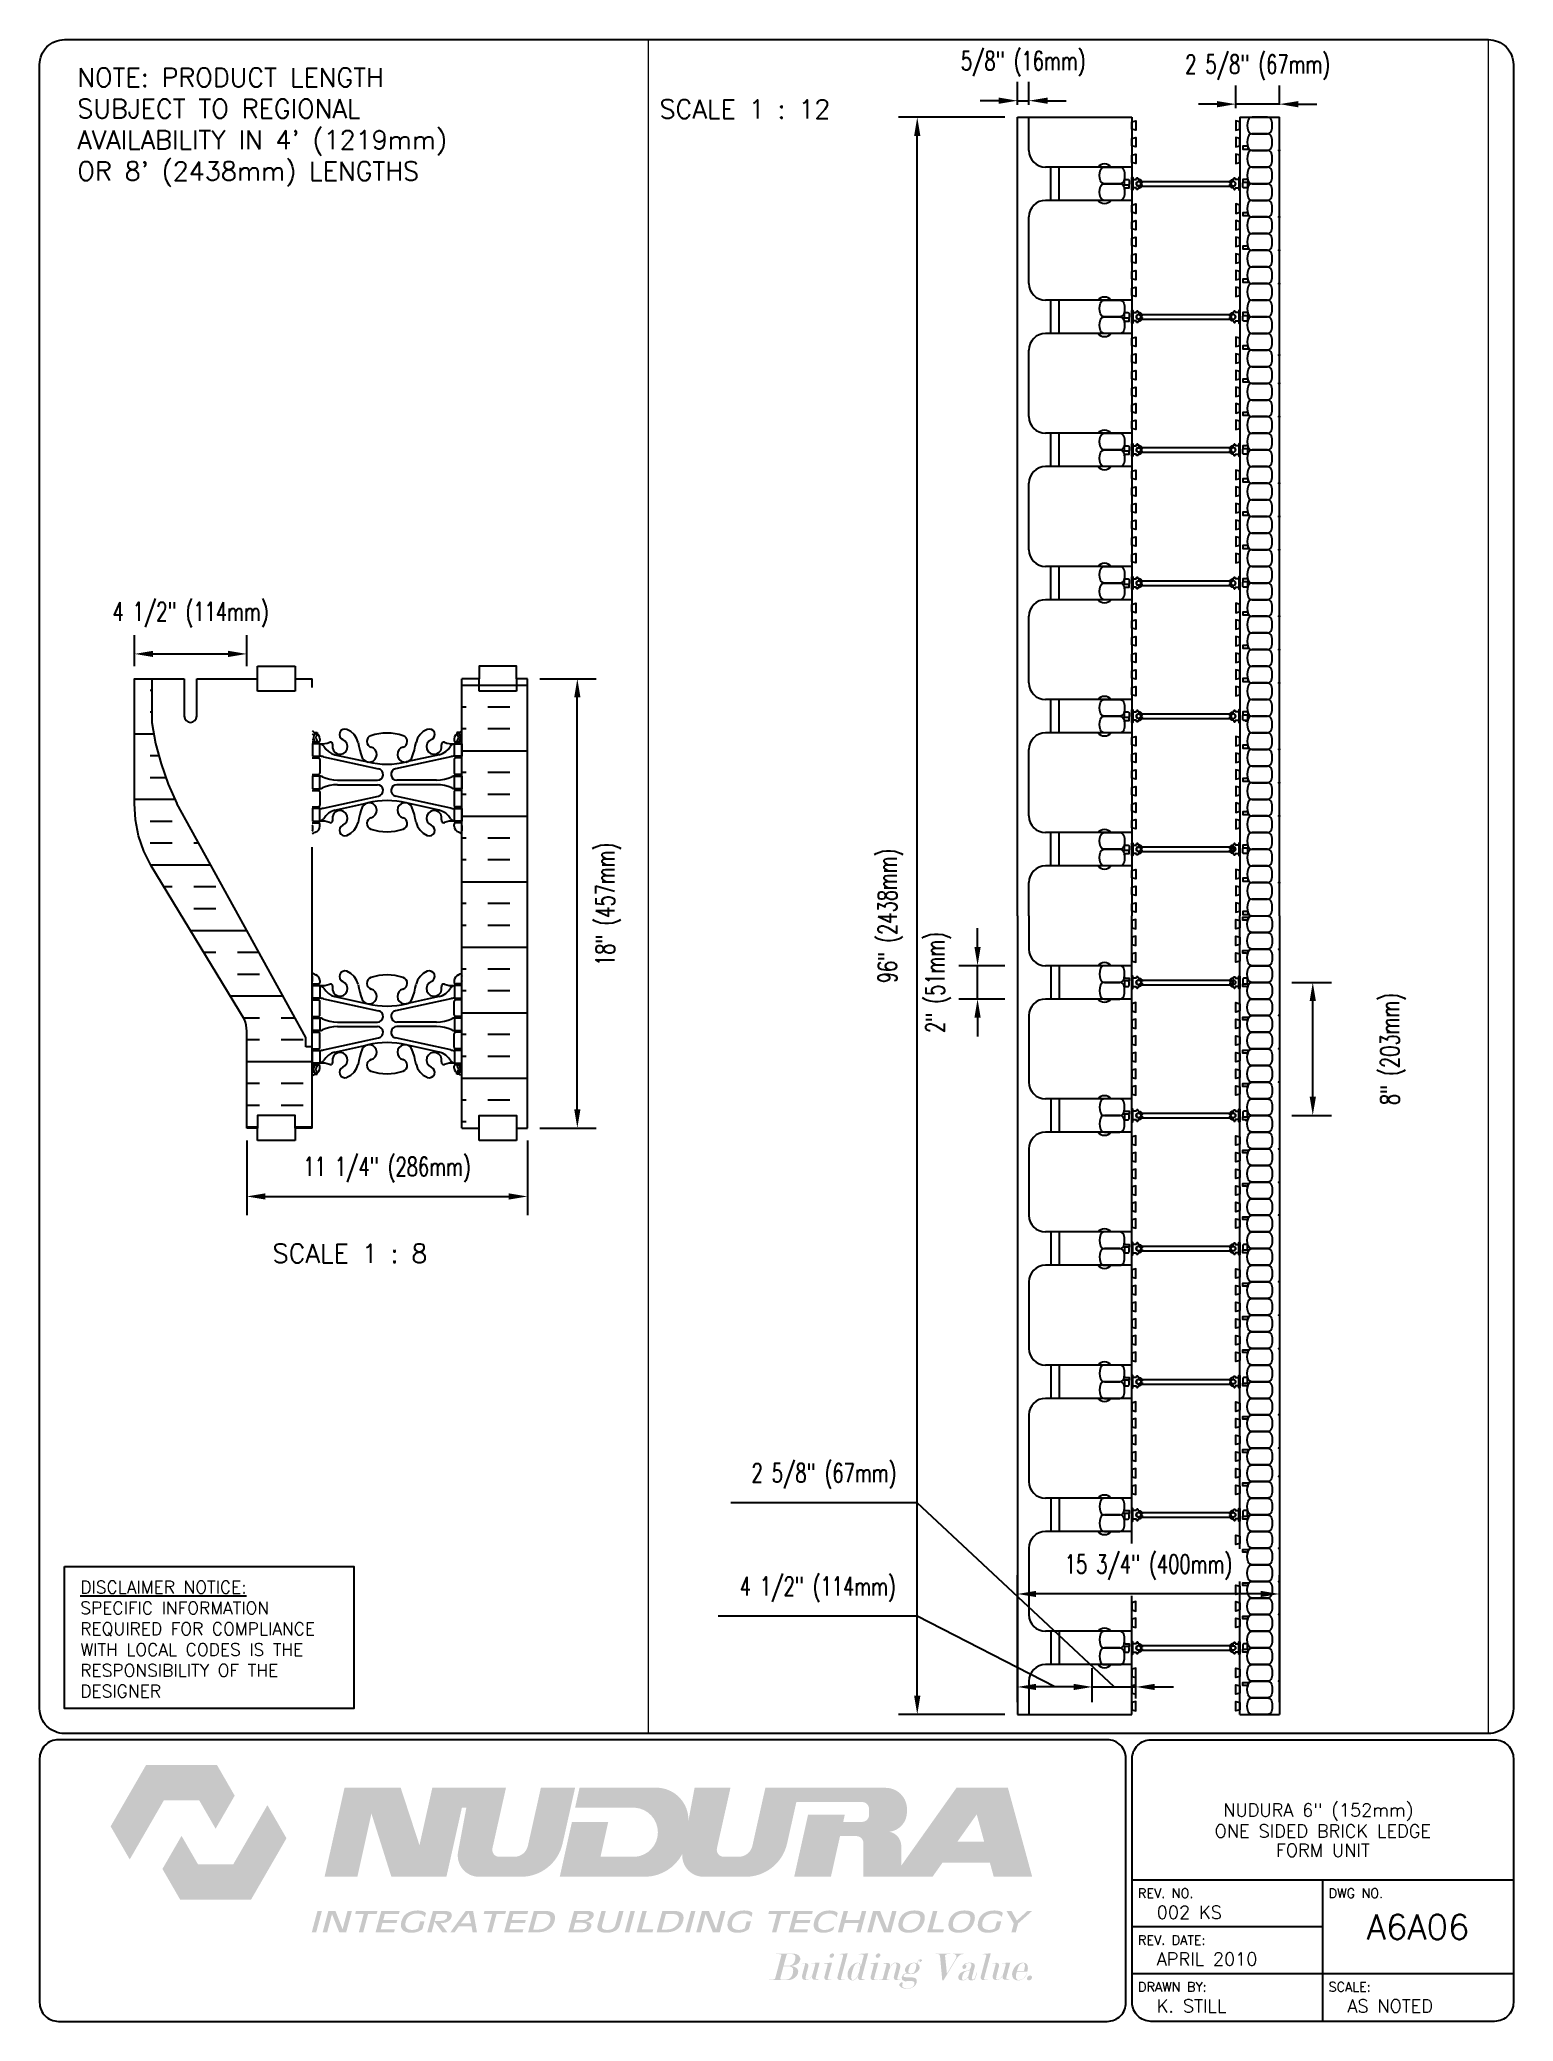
# Paper-space layout 'A6A06' of a CAD drawing. Header units: inches. Extents: x 0.42 to 7.8, y 0.49 to 10.41.
# The model-space entities are those that its viewports show. They can reach past a viewport. Long polylines and large blocks are cut down to what shows.
import ezdxf
from ezdxf.enums import TextEntityAlignment as Align

# ---------------------------------------------------------------- set-up
doc = ezdxf.new("R2010")
doc.units = ezdxf.units.IN
doc.header["$MEASUREMENT"] = 0
doc.linetypes.add('DASHED2', pattern=[0.375, 0.25, -0.125])
doc.linetypes.add('HIDDEN2', pattern=[0.1875, 0.125, -0.0625])
for name, color, linetype in [('HATCH', 12, 'Continuous'), ('Hidden2', 12, 'HIDDEN2'), ('line25', 2, 'Continuous'), ('LINE3', 3, 'Continuous'), ('LINE50', 5, 'Continuous'), ('LINE9', 9, 'Continuous'), ('LOGO', 7, 'Continuous'), ('TBK_LINE65', 3, 'Continuous'), ('TBK_TEXT', 4, 'Continuous'), ('TEXT', 4, 'Continuous'), ('Web_Edge', 9, 'Continuous')]:
    doc.layers.add(name, color=color, linetype=linetype)
doc.layers.add('VP', color=7, linetype='Continuous', plot=False)
doc.styles.add('DIM', font='romans.shx', dxfattribs={"width": 0.7})
doc.styles.add('ROMANS', font='romans.shx', dxfattribs={"height": 0.75})
doc.dimstyles.new('ext_12', dxfattribs={"dimscale": 12, "dimtxt": 0.09375, "dimasz": 0.09375, "dimexe": 0.09375, "dimexo": 0.0625, "dimgap": 0.0625, "dimtad": 1, "dimdec": 1, "dimzin": 2, "dimdsep": 46, "dimlunit": 4, "dimtxsty": 'DIM', "dimcen": 0.09, "dimdle": 0.09375, "dimclrt": 4, "dimadec": 0, "dimazin": 0, "dimtfac": 1, "dimtdec": 1, "dimtmove": 2, "dimatfit": 3, "dimfxl": 0, "dimfrac": 2, "dimtolj": 1, "dimtzin": 0, "dimarcsym": 0})
doc.dimstyles.new('ext_8', dxfattribs={"dimscale": 8, "dimtxt": 0.09375, "dimasz": 0.09375, "dimexe": 0.09375, "dimexo": 0.0625, "dimgap": 0.0625, "dimtad": 1, "dimdec": 1, "dimzin": 3, "dimdsep": 46, "dimlunit": 4, "dimtxsty": 'DIM', "dimcen": 0.09, "dimdle": 0.09375, "dimclrt": 4, "dimadec": 0, "dimazin": 0, "dimtfac": 1, "dimtdec": 1, "dimtmove": 2, "dimatfit": 3, "dimfxl": 0, "dimfrac": 2, "dimtolj": 1, "dimtzin": 0, "dimarcsym": 0})

psp = doc.layouts.new('A6A06')

# ---------------------------------------------------------------- texts
at = {"layer": 'TBK_TEXT', "color": 7, "style": 'ROMANS'}
for s, p in [('REV. NO.', (5.9215, 1.107)), ('DWG NO.', (6.876, 1.107)), ('REV. DATE:', (5.9215, 0.8726)), ('DRAWN BY:', (5.9215, 0.6382)), ('SCALE:', (6.876, 0.6382))]:
    psp.add_text(s, height=0.04688, dxfattribs=at).set_placement(p)
at = {"layer": 'TEXT', "attachment_point": 1, "style": 'ROMANS'}
for s, insert, char_height, width in [("NOTE: PRODUCT LENGTH SUBJECT TO REGIONAL AVAILABILITY IN 4' (1219mm) OR 8' (2438mm) LENGTHS", (0.6087, 10.2717), 0.09375, 2.146076), ('{\\Fromans.shx|c1;\\LDISCLAIMER NOTICE:\\l\\PSPECIFIC INFORMATION REQUIRED FOR COMPLIANCE WITH LOCAL CODES IS THE RESPONSIBILITY OF THE DESIGNER}', (0.6237, 2.6948), 0.0625, 1.41371)]:
    psp.add_mtext(s, dxfattribs=dict(at, insert=insert, char_height=char_height, width=width))

msp = doc.modelspace()

# ---------------------------------------------------------------- texts
at = {"layer": 'TEXT', "width": 18.76975, "attachment_point": 1, "style": 'ROMANS'}
for s, insert, char_height in [('SCALE 1 : 12', (276.382, 263.498), 1.125), ('SCALE 1 : 8', (200.976, 172.772), 0.75)]:
    msp.add_mtext(s, dxfattribs=dict(at, insert=insert, char_height=char_height))

# ---------------------------------------------------------------- blocks, each defined once
blk = doc.blocks.new('TITLEBLOCK-Tag')
at = {"style": 'ROMANS'}
for tag, height, p in [('TITLE_LINE_1', 0.065, (0.927, -0.1328)), ('TITLE_LINE_2', 0.065, (0.9294, -0.2258)), ('CENTRE-LINE-3', 0.065, (0.927, -0.3246)), ('TITLE_LINE_4', 0.065, (0.927, -0.4299)), ('TITLE_LINE_5', 0.065, (0.927, -0.526)), ('DWG', 0.125, (1.4043, -0.9102))]:
    blk.add_attdef(tag, text='', height=height, dxfattribs=at).set_placement(p, align=Align.MIDDLE_CENTER)
for tag, p in [('LATEST_REVISION', (0.0954, -0.8366)), ('REVISION_DATE', (0.0954, -1.071)), ('DRAWN_BY', (0.0954, -1.3053)), ('SCALE', (1.0499, -1.3053))]:
    blk.add_attdef(tag, text='', height=0.065, dxfattribs=at).set_placement(p, align=Align.MIDDLE_LEFT)
blk = doc.blocks.new('WEB_CENTRE_TOP')
for p, q in [((-0.141, 5.688), (-0.141, 0)), ((0.141, 5.688), (0.141, 0))]:
    blk.add_line(p, q)
for centre in [(0, 5.688), (0, 0)]:
    blk.add_circle(centre, 0.141)
blk = doc.blocks.new('*D24')
at = {"layer": 'Defpoints', "color": 0}
for p in [(298.584, 263.442), (297.896, 262.452), (298.584, 262.452)]:
    blk.add_point(p, dxfattribs=at)
at = {"layer": 'TEXT', "color": 0, "lineweight": -2}
for p, q in [((297.896, 263.202), (297.896, 264.567)), ((298.584, 263.202), (298.584, 264.567)), ((296.771, 263.442), (295.646, 263.442)), ((297.896, 263.442), (298.584, 263.442)), ((299.709, 263.442), (300.834, 263.442))]:
    blk.add_line(p, q, dxfattribs=at)
at = {"layer": 'TEXT', "color": 0}
for points in [[(296.771, 263.63), (296.771, 263.255), (297.896, 263.442)], [(299.709, 263.63), (299.709, 263.255), (298.584, 263.442)]]:
    blk.add_solid(points, dxfattribs=at)
at = {"layer": 'TEXT', "color": 4, "insert": (298.24, 265.656), "char_height": 1.125, "attachment_point": 5, "style": 'DIM'}
blk.add_mtext('\\A1;5/8" (16mm)', dxfattribs=at)
blk = doc.blocks.new('*D25')
at = {"layer": 'Defpoints', "color": 0}
for p in [(311.021, 263.233), (311.021, 262.233), (313.646, 262.452)]:
    blk.add_point(p, dxfattribs=at)
at = {"layer": 'TEXT', "color": 0, "lineweight": -2}
for p, q in [((311.021, 262.983), (311.021, 264.358)), ((313.646, 263.202), (313.646, 264.358)), ((309.896, 263.233), (308.771, 263.233)), ((313.646, 263.233), (311.021, 263.233)), ((314.771, 263.233), (315.896, 263.233))]:
    blk.add_line(p, q, dxfattribs=at)
at = {"layer": 'TEXT', "color": 0}
for points in [[(309.896, 263.42), (309.896, 263.045), (311.021, 263.233)], [(314.771, 263.42), (314.771, 263.045), (313.646, 263.233)]]:
    blk.add_solid(points, dxfattribs=at)
at = {"layer": 'TEXT', "color": 4, "insert": (312.334, 265.447), "char_height": 1.125, "attachment_point": 5, "style": 'DIM'}
blk.add_mtext('\\A1;2 5/8" (67mm)', dxfattribs=at)
blk = doc.blocks.new('*D17')
at = {"layer": 'Defpoints', "color": 0}
for p in [(295.498, 211.452), (297.896, 211.452), (297.896, 209.452)]:
    blk.add_point(p, dxfattribs=at)
at = {"layer": 'TEXT', "color": 0, "lineweight": -2}
for p, q in [((295.498, 212.577), (295.498, 213.702)), ((297.146, 211.452), (294.373, 211.452)), ((295.498, 209.452), (295.498, 211.452)), ((297.146, 209.452), (294.373, 209.452)), ((295.498, 208.327), (295.498, 207.202))]:
    blk.add_line(p, q, dxfattribs=at)
at = {"layer": 'TEXT', "color": 0}
for points in [[(295.311, 212.577), (295.686, 212.577), (295.498, 211.452)], [(295.311, 208.327), (295.686, 208.327), (295.498, 209.452)]]:
    blk.add_solid(points, dxfattribs=at)
at = {"layer": 'TEXT', "color": 4, "insert": (293.135, 210.452), "char_height": 1.125, "attachment_point": 5, "rotation": 90, "style": 'DIM'}
blk.add_mtext('\\A1;2" (51mm)', dxfattribs=at)
blk = doc.blocks.new('*D26')
at = {"layer": 'Defpoints', "color": 0}
for p in [(291.874, 262.452), (297.896, 262.452), (297.896, 166.452)]:
    blk.add_point(p, dxfattribs=at)
at = {"layer": 'TEXT', "color": 0, "lineweight": -2}
for p, q in [((297.146, 262.452), (290.749, 262.452)), ((291.874, 167.577), (291.874, 261.327)), ((297.146, 166.452), (290.749, 166.452))]:
    blk.add_line(p, q, dxfattribs=at)
at = {"layer": 'TEXT', "color": 0}
for points in [[(291.687, 261.327), (292.062, 261.327), (291.874, 262.452)], [(291.687, 167.577), (292.062, 167.577), (291.874, 166.452)]]:
    blk.add_solid(points, dxfattribs=at)
at = {"layer": 'TEXT', "color": 4, "insert": (290.267, 214.452), "char_height": 1.125, "attachment_point": 5, "rotation": 90, "style": 'DIM'}
blk.add_mtext('\\A1;96" (2438mm)', dxfattribs=at)
blk = doc.blocks.new('*D18')
at = {"layer": 'Defpoints', "color": 0}
for p in [(305.021, 168.108), (302.396, 166.452), (305.021, 166.671)]:
    blk.add_point(p, dxfattribs=at)
at = {"layer": 'TEXT', "color": 0, "lineweight": -2}
for p, q in [((291.874, 179.179), (280.662, 179.179)), ((303.709, 168.108), (291.874, 179.179)), ((302.396, 167.202), (302.396, 169.233)), ((305.021, 167.421), (305.021, 169.233)), ((301.271, 168.108), (300.146, 168.108)), ((302.396, 168.108), (305.021, 168.108)), ((302.396, 168.108), (305.021, 168.108)), ((306.146, 168.108), (307.271, 168.108))]:
    blk.add_line(p, q, dxfattribs=at)
at = {"layer": 'TEXT', "color": 0}
for points in [[(301.271, 168.295), (301.271, 167.92), (302.396, 168.108)], [(306.146, 168.295), (306.146, 167.92), (305.021, 168.108)]]:
    blk.add_solid(points, dxfattribs=at)
at = {"layer": 'TEXT', "color": 4, "insert": (286.268, 180.786), "char_height": 1.125, "attachment_point": 5, "style": 'DIM'}
blk.add_mtext('\\A1;2 5/8" (67mm)', dxfattribs=at)
blk = doc.blocks.new('*D19')
at = {"layer": 'Defpoints', "color": 0}
for p in [(297.896, 168.108), (297.896, 166.452), (302.396, 166.452)]:
    blk.add_point(p, dxfattribs=at)
at = {"layer": 'TEXT', "color": 0, "lineweight": -2}
for p, q in [((291.874, 172.363), (279.912, 172.363)), ((300.146, 168.108), (291.874, 172.363)), ((297.896, 167.202), (297.896, 169.233)), ((302.396, 167.202), (302.396, 169.233)), ((301.271, 168.108), (299.021, 168.108))]:
    blk.add_line(p, q, dxfattribs=at)
at = {"layer": 'TEXT', "color": 0}
for points in [[(299.021, 168.295), (299.021, 167.92), (297.896, 168.108)], [(301.271, 168.295), (301.271, 167.92), (302.396, 168.108)]]:
    blk.add_solid(points, dxfattribs=at)
at = {"layer": 'TEXT', "color": 4, "insert": (285.893, 173.97), "char_height": 1.125, "attachment_point": 5, "style": 'DIM'}
blk.add_mtext('\\A1;4 1/2" (114mm)', dxfattribs=at)
blk = doc.blocks.new('*D27')
at = {"layer": 'Defpoints', "color": 0}
for p in [(297.896, 173.695), (297.896, 166.452), (313.646, 166.452)]:
    blk.add_point(p, dxfattribs=at)
at = {"layer": 'TEXT', "color": 0, "lineweight": -2}
for p, q in [((297.896, 167.202), (297.896, 174.82)), ((313.646, 167.202), (313.646, 174.82)), ((312.521, 173.695), (299.021, 173.695))]:
    blk.add_line(p, q, dxfattribs=at)
at = {"layer": 'TEXT', "color": 0}
for points in [[(299.021, 173.882), (299.021, 173.507), (297.896, 173.695)], [(312.521, 173.882), (312.521, 173.507), (313.646, 173.695)]]:
    blk.add_solid(points, dxfattribs=at)
at = {"layer": 'TEXT', "color": 4, "insert": (305.771, 175.302), "char_height": 1.125, "attachment_point": 5, "style": 'DIM'}
blk.add_mtext('\\A1;15 3/4" (400mm)', dxfattribs=at)
blk = doc.blocks.new('*D20')
at = {"layer": 'Defpoints', "color": 0}
for p in [(313.646, 210.452), (315.646, 210.452), (313.646, 202.452)]:
    blk.add_point(p, dxfattribs=at)
at = {"layer": 'TEXT', "color": 0, "lineweight": -2}
for p, q in [((314.396, 210.452), (316.771, 210.452)), ((315.646, 203.577), (315.646, 209.327)), ((314.396, 202.452), (316.771, 202.452))]:
    blk.add_line(p, q, dxfattribs=at)
at = {"layer": 'TEXT', "color": 0}
for points in [[(315.459, 209.327), (315.834, 209.327), (315.646, 210.452)], [(315.459, 203.577), (315.834, 203.577), (315.646, 202.452)]]:
    blk.add_solid(points, dxfattribs=at)
at = {"layer": 'TEXT', "color": 4, "insert": (320.468, 206.452), "char_height": 1.125, "attachment_point": 5, "rotation": 90, "style": 'DIM'}
blk.add_mtext('\\A1;8" (203mm)', dxfattribs=at)
blk = doc.blocks.new('*D21')
at = {"layer": 'Defpoints', "color": 0}
for p in [(199.94, 196.417), (195.44, 195.422), (199.94, 195.422)]:
    blk.add_point(p, dxfattribs=at)
at = {"layer": 'TEXT', "color": 0, "lineweight": -2}
for p, q in [((195.44, 195.922), (195.44, 197.167)), ((199.94, 195.922), (199.94, 197.167)), ((196.19, 196.417), (199.19, 196.417))]:
    blk.add_line(p, q, dxfattribs=at)
at = {"layer": 'TEXT', "color": 0}
for points in [[(196.19, 196.542), (196.19, 196.292), (195.44, 196.417)], [(199.19, 196.542), (199.19, 196.292), (199.94, 196.417)]]:
    blk.add_solid(points, dxfattribs=at)
at = {"layer": 'TEXT', "color": 4, "insert": (197.69, 197.988), "char_height": 0.75, "attachment_point": 5, "style": 'DIM'}
blk.add_mtext('\\A1;4 1/2" (114mm)', dxfattribs=at)
blk = doc.blocks.new('*D22')
at = {"layer": 'Defpoints', "color": 0}
for p in [(211.19, 195.422), (213.188, 195.422), (211.19, 177.422)]:
    blk.add_point(p, dxfattribs=at)
at = {"layer": 'TEXT', "color": 0, "lineweight": -2}
for p, q in [((211.69, 195.422), (213.938, 195.422)), ((213.188, 178.172), (213.188, 194.672)), ((211.69, 177.422), (213.938, 177.422))]:
    blk.add_line(p, q, dxfattribs=at)
at = {"layer": 'TEXT', "color": 0}
for points in [[(213.063, 194.672), (213.313, 194.672), (213.188, 195.422)], [(213.063, 178.172), (213.313, 178.172), (213.188, 177.422)]]:
    blk.add_solid(points, dxfattribs=at)
at = {"layer": 'TEXT', "color": 4, "insert": (214.433, 186.388), "char_height": 0.75, "attachment_point": 5, "rotation": 90, "style": 'DIM'}
blk.add_mtext('\\A1;18" (457mm)', dxfattribs=at)
blk = doc.blocks.new('*D23')
at = {"layer": 'Defpoints', "color": 0}
for p in [(199.94, 177.422), (211.19, 177.422), (211.19, 174.679)]:
    blk.add_point(p, dxfattribs=at)
at = {"layer": 'TEXT', "color": 0, "lineweight": -2}
for p, q in [((199.94, 176.922), (199.94, 173.929)), ((211.19, 176.922), (211.19, 173.929)), ((200.69, 174.679), (210.44, 174.679))]:
    blk.add_line(p, q, dxfattribs=at)
at = {"layer": 'TEXT', "color": 0}
for points in [[(200.69, 174.804), (200.69, 174.554), (199.94, 174.679)], [(210.44, 174.804), (210.44, 174.554), (211.19, 174.679)]]:
    blk.add_solid(points, dxfattribs=at)
at = {"layer": 'TEXT', "color": 4, "insert": (205.565, 175.751), "char_height": 0.75, "attachment_point": 5, "style": 'DIM'}
blk.add_mtext('\\A1;11 1/4" (286mm)', dxfattribs=at)
blk = doc.blocks.new('6 web')
at = {"layer": 'Web_Edge'}
for p, q in [((-3, 6.566), (-2.958, 6.566)), ((-3, 6.466), (-2.752, 6.466)), ((-2.89, 6.845), (-2.8, 6.845)), ((-2.89, 6.466), (-2.89, 6.396)), ((-2.8, 6.845), (-2.8, 6.803)), ((-2.8, 6.466), (-2.8, 6.396)), ((-2.69, 6.596), (-2.69, 6.529)), ((2.69, 6.596), (2.69, 6.529)), ((3, 6.466), (2.752, 6.466)), ((2.89, 6.845), (2.8, 6.845)), ((2.8, 6.845), (2.8, 6.803)), ((2.8, 6.466), (2.8, 6.396)), ((2.89, 6.466), (2.89, 6.396)), ((3, 6.566), (2.958, 6.566)), ((-3, 5.826), (-2.752, 5.826)), ((-2.89, 5.896), (-2.89, 5.826)), ((-2.8, 5.896), (-2.8, 5.826)), ((-2.69, 5.764), (-2.69, 5.229)), ((-2.551, 5.872), (-0.34, 5.391)), ((-2.09, 5.955), (-0.768, 5.665)), ((2.551, 5.872), (0.34, 5.391)), ((2.09, 5.955), (0.768, 5.665)), ((2.69, 5.764), (2.69, 5.229)), ((3, 5.826), (2.752, 5.826)), ((2.8, 5.896), (2.8, 5.826)), ((2.89, 5.896), (2.89, 5.826)), ((-3, 5.166), (-2.752, 5.166)), ((-2.89, 5.166), (-2.89, 5.096)), ((-2.8, 5.166), (-2.8, 5.096)), ((-1.985, 4.936), (-0.389, 4.936)), ((1.985, 4.936), (0.389, 4.936)), ((3, 5.166), (2.752, 5.166)), ((2.8, 5.166), (2.8, 5.096)), ((2.89, 5.166), (2.89, 5.096)), ((-3, 4.526), (-2.752, 4.526)), ((-2.89, 4.596), (-2.89, 4.526)), ((-2.8, 4.596), (-2.8, 4.526)), ((-2.69, 4.464), (-2.69, 3.929)), ((-2.551, 3.82), (-0.34, 4.302)), ((-2.09, 3.737), (-0.768, 4.028)), ((-1.985, 4.756), (-0.389, 4.756)), ((2.551, 3.82), (0.34, 4.302)), ((1.985, 4.756), (0.389, 4.756)), ((2.09, 3.737), (0.768, 4.028)), ((2.69, 4.464), (2.69, 3.929)), ((3, 4.526), (2.752, 4.526)), ((2.8, 4.596), (2.8, 4.526)), ((2.89, 4.596), (2.89, 4.526)), ((-3, 3.866), (-2.752, 3.866)), ((-3, 3.226), (-2.752, 3.226)), ((-2.89, 3.866), (-2.89, 3.796)), ((-2.89, 3.296), (-2.89, 3.226)), ((-2.8, 3.866), (-2.8, 3.796)), ((-2.8, 3.296), (-2.8, 3.226)), ((3, 3.866), (2.752, 3.866)), ((3, 3.226), (2.752, 3.226)), ((2.8, 3.866), (2.8, 3.796)), ((2.8, 3.296), (2.8, 3.226)), ((2.89, 3.866), (2.89, 3.796)), ((2.89, 3.296), (2.89, 3.226)), ((-2.99, 3.106), (-2.99, 2.92)), ((-2.69, 3.096), (-2.69, 3.164)), ((2.69, 3.096), (2.69, 3.164)), ((2.99, 3.106), (2.99, 2.92)), ((-2.99, -3.106), (-2.99, -2.92)), ((-2.69, -3.096), (-2.69, -3.164)), ((2.69, -3.096), (2.69, -3.164)), ((2.99, -3.106), (2.99, -2.92)), ((-3, -3.226), (-2.752, -3.226)), ((-3, -3.866), (-2.752, -3.866)), ((-2.89, -3.296), (-2.89, -3.226)), ((-2.89, -3.866), (-2.89, -3.796)), ((-2.8, -3.296), (-2.8, -3.226)), ((-2.8, -3.866), (-2.8, -3.796)), ((-2.69, -4.464), (-2.69, -3.929)), ((-2.551, -3.82), (-0.34, -4.302)), ((-2.09, -3.737), (-0.768, -4.028)), ((2.551, -3.82), (0.34, -4.302)), ((2.09, -3.737), (0.768, -4.028)), ((2.69, -4.464), (2.69, -3.929)), ((3, -3.226), (2.752, -3.226)), ((3, -3.866), (2.752, -3.866)), ((2.8, -3.296), (2.8, -3.226)), ((2.8, -3.866), (2.8, -3.796)), ((2.89, -3.296), (2.89, -3.226)), ((2.89, -3.866), (2.89, -3.796)), ((-3, -4.526), (-2.752, -4.526)), ((-2.89, -4.596), (-2.89, -4.526)), ((-2.8, -4.596), (-2.8, -4.526)), ((-1.985, -4.756), (-0.389, -4.756)), ((1.985, -4.756), (0.389, -4.756)), ((3, -4.526), (2.752, -4.526)), ((2.8, -4.596), (2.8, -4.526)), ((2.89, -4.596), (2.89, -4.526)), ((-3, -5.166), (-2.752, -5.166)), ((-2.89, -5.166), (-2.89, -5.096)), ((-2.8, -5.166), (-2.8, -5.096)), ((-2.69, -5.764), (-2.69, -5.229)), ((-2.551, -5.872), (-0.34, -5.391)), ((-1.985, -4.936), (-0.389, -4.936)), ((2.551, -5.872), (0.34, -5.391)), ((1.985, -4.936), (0.389, -4.936)), ((2.69, -5.764), (2.69, -5.229)), ((3, -5.166), (2.752, -5.166)), ((2.8, -5.166), (2.8, -5.096)), ((2.89, -5.166), (2.89, -5.096)), ((-3, -5.826), (-2.752, -5.826)), ((-2.89, -5.896), (-2.89, -5.826)), ((-2.8, -5.896), (-2.8, -5.826)), ((-2.09, -5.955), (-0.768, -5.665)), ((2.09, -5.955), (0.768, -5.665)), ((3, -5.826), (2.752, -5.826)), ((2.8, -5.896), (2.8, -5.826)), ((2.89, -5.896), (2.89, -5.826)), ((-3, -6.466), (-2.752, -6.466)), ((-3, -6.566), (-2.958, -6.566)), ((-2.89, -6.466), (-2.89, -6.396)), ((-2.89, -6.845), (-2.8, -6.845)), ((-2.8, -6.466), (-2.8, -6.396)), ((-2.8, -6.845), (-2.8, -6.803)), ((-2.69, -6.596), (-2.69, -6.529)), ((2.69, -6.596), (2.69, -6.529)), ((3, -6.466), (2.752, -6.466)), ((2.8, -6.466), (2.8, -6.396)), ((2.8, -6.845), (2.8, -6.803)), ((2.89, -6.845), (2.8, -6.845)), ((2.89, -6.466), (2.89, -6.396)), ((3, -6.566), (2.958, -6.566))]:
    blk.add_line(p, q, dxfattribs=at)
for points in [[(-2.995, 5.896), (-2.695, 5.896), (-2.695, 6.396), (-2.995, 6.396)], [(2.995, 5.896), (2.695, 5.896), (2.695, 6.396), (2.995, 6.396)], [(-2.995, 4.596), (-2.695, 4.596), (-2.695, 5.096), (-2.995, 5.096)], [(2.995, 4.596), (2.695, 4.596), (2.695, 5.096), (2.995, 5.096)], [(-2.995, 3.296), (-2.695, 3.296), (-2.695, 3.796), (-2.995, 3.796)], [(2.995, 3.296), (2.695, 3.296), (2.695, 3.796), (2.995, 3.796)], [(-2.995, -3.296), (-2.695, -3.296), (-2.695, -3.796), (-2.995, -3.796)], [(2.995, -3.296), (2.695, -3.296), (2.695, -3.796), (2.995, -3.796)], [(-2.995, -4.596), (-2.695, -4.596), (-2.695, -5.096), (-2.995, -5.096)], [(2.995, -4.596), (2.695, -4.596), (2.695, -5.096), (2.995, -5.096)], [(-2.995, -5.896), (-2.695, -5.896), (-2.695, -6.396), (-2.995, -6.396)], [(2.995, -5.896), (2.695, -5.896), (2.695, -6.396), (2.995, -6.396)]]:
    blk.add_lwpolyline(points, close=True, dxfattribs=at)
for centre, radius, start, end in [((-2.69, 7.303), 0.5, 231.68334, 250.52878), ((-2.69, 7.303), 0.6, 238.89067, 245.07477), ((-2.958, 6.586), 0.02, 270, 14.15407), ((-2.696, 6.651), 0.25, 140.11451, 222.46087), ((-2.951, 6.741), 0.02, 340.7916, 65.07477), ((-2.854, 6.782), 0.045, 319.1879, 141.448), ((-2.848, 6.512), 0.045, 222.46087, 42.46087), ((-2.94, 6.596), 0.25, 0, 70.52878), ((-2.696, 6.651), 0.16, 140.00008, 222.46087), ((-2.752, 6.529), 0.0625, 270, 0), ((-2.639, 7.395), 1, 266.78787, 289.9067), ((-2.738, 6.15), 0.25, 37.27766, 80.0823), ((-2.269, 6.369), 0.09, 346.67951, 108.86514), ((-1.885, 6.278), 0.305, 166.67951, 68.19625), ((-1.69, 6.766), 0.22, 68.19625, 248.19625), ((-1.885, 6.278), 0.745, 13.26522, 68.19625), ((1.803, 6.92), 3, 189.02727, 201.19839), ((-0.571, 6.49), 0.24, 108.92296, 254.27465), ((0, 4.825), 2, 90, 108.92296), ((0, 4.825), 2, 71.07704, 90), ((0.571, 6.49), 0.24, 285.72535, 71.07704), ((-1.803, 6.92), 3, 338.80161, 350.97273), ((1.885, 6.278), 0.745, 111.80375, 166.73478), ((1.885, 6.278), 0.305, 111.80375, 13.32049), ((1.69, 6.766), 0.22, 291.80375, 111.80375), ((2.269, 6.369), 0.09, 71.13486, 193.32049), ((2.639, 7.395), 1, 250.0933, 273.21213), ((2.738, 6.15), 0.25, 99.9177, 142.72234), ((2.94, 6.596), 0.25, 109.47122, 180), ((2.752, 6.529), 0.0625, 180, 270), ((2.848, 6.512), 0.045, 137.53913, 317.53913), ((2.854, 6.782), 0.045, 38.552, 220.8121), ((2.696, 6.651), 0.16, 317.53913, 39.99992), ((2.69, 7.303), 0.5, 289.47122, 308.31666), ((2.696, 6.651), 0.25, 317.53913, 39.88549), ((2.951, 6.741), 0.02, 114.92523, 199.2084), ((2.958, 6.586), 0.02, 165.84593, 270), ((2.69, 7.303), 0.6, 294.92523, 301.10933), ((-2.752, 5.764), 0.0625, 0, 90), ((-2.786, 4.9), 1, 76.42909, 84.79907), ((-1.891, 6.678), 0.75, 210.15498, 254.58381), ((-0.718, 5.966), 0.305, 205.37817, 74.27465), ((0, 8.932), 3.356, 256.76915, 270), ((0, 8.932), 3.356, 270, 283.23085), ((0.718, 5.966), 0.305, 105.72535, 334.62183), ((1.891, 6.678), 0.75, 285.41619, 329.84502), ((2.786, 4.9), 1, 95.20093, 103.57091), ((2.752, 5.764), 0.0625, 90, 180), ((-2.752, 5.229), 0.0625, 270, 0), ((-2.699, 4.877), 0.219, 60.49375, 88.91995), ((-1.955, 6.536), 1.6, 246.56734, 268.92028), ((-0.389, 5.166), 0.23, 270, 77.60551), ((0.389, 5.166), 0.23, 102.39449, 270), ((1.955, 6.536), 1.6, 271.07972, 293.43266), ((2.699, 4.877), 0.219, 91.08005, 119.50625), ((2.752, 5.229), 0.0625, 180, 270), ((-2.752, 4.464), 0.0625, 0, 90), ((-2.699, 4.815), 0.219, 271.08005, 299.50625), ((-2.699, 4.815), 0.219, 271.08005, 299.50625), ((-1.955, 3.156), 1.6, 91.07972, 113.43266), ((-1.955, 3.156), 1.6, 91.07972, 113.43266), ((-0.718, 3.727), 0.305, 285.72535, 154.62183), ((0, 0.761), 3.356, 90, 103.23085), ((-0.389, 4.526), 0.23, 282.39449, 90), ((0, 0.761), 3.356, 76.76915, 90), ((0.389, 4.526), 0.23, 90, 257.60551), ((0.718, 3.727), 0.305, 25.37817, 254.27465), ((1.955, 3.156), 1.6, 66.56734, 88.92028), ((1.955, 3.156), 1.6, 66.56734, 88.92028), ((2.699, 4.815), 0.219, 240.49375, 268.91995), ((2.699, 4.815), 0.219, 240.49375, 268.91995), ((2.752, 4.464), 0.0625, 90, 180), ((-2.752, 3.929), 0.0625, 270, 0), ((-2.752, 3.164), 0.0625, 360, 90), ((-2.786, 4.792), 1, 275.20093, 283.57091), ((-2.738, 3.542), 0.25, 279.9177, 322.72234), ((-2.639, 2.298), 1, 70.0933, 93.21213), ((-1.891, 3.014), 0.75, 105.41619, 149.84502), ((-2.269, 3.323), 0.09, 251.13486, 13.32049), ((-1.885, 3.414), 0.305, 291.80375, 193.32049), ((-1.885, 3.414), 0.745, 291.80375, 346.73478), ((1.803, 2.773), 3, 158.80161, 170.97273), ((-0.571, 3.202), 0.24, 105.72535, 251.07704), ((0.571, 3.202), 0.24, 288.92296, 74.27465), ((-1.803, 2.773), 3, 9.02727, 21.19839), ((1.885, 3.414), 0.745, 193.26522, 248.19625), ((1.885, 3.414), 0.305, 346.67951, 248.19625), ((1.891, 3.014), 0.75, 30.15498, 74.58381), ((2.269, 3.323), 0.09, 166.67951, 288.86514), ((2.639, 2.298), 1, 86.78787, 109.9067), ((2.738, 3.542), 0.25, 217.27766, 260.0823), ((2.786, 4.792), 1, 256.42909, 264.79907), ((2.752, 3.929), 0.0625, 180, 270), ((2.752, 3.164), 0.0625, 90, 180), ((-3.01, 3.106), 0.02, 0, 60.01198), ((-3.01, 2.92), 0.02, 301.07295, 0), ((-2.69, 2.389), 0.6, 121.07295, 121.10933), ((-2.69, 2.389), 0.5, 109.47122, 128.31666), ((-2.94, 3.096), 0.25, 289.47122, 360), ((-1.69, 2.927), 0.22, 111.80375, 291.80375), ((0, 4.867), 2, 251.07704, 270), ((0, 4.867), 2, 270, 288.92296), ((1.69, 2.927), 0.22, 248.19625, 68.19625), ((2.94, 3.096), 0.25, 180, 250.52878), ((2.69, 2.389), 0.5, 51.68334, 70.52878), ((3.01, 3.106), 0.02, 119.98802, 180), ((3.01, 2.92), 0.02, 180, 238.92705), ((2.69, 2.389), 0.6, 58.89067, 58.92705), ((-2.69, -2.389), 0.5, 231.68334, 250.52878), ((-2.69, -2.389), 0.6, 238.89067, 238.92705), ((-3.01, -2.92), 0.02, 360, 58.92705), ((-3.01, -3.106), 0.02, 299.98802, 360), ((-2.94, -3.096), 0.25, 0, 70.52878), ((-2.752, -3.164), 0.0625, 270, 0), ((-1.885, -3.414), 0.305, 166.67951, 68.19625), ((-1.69, -2.927), 0.22, 68.19625, 248.19625), ((-1.885, -3.414), 0.745, 13.26522, 68.19625), ((-0.571, -3.202), 0.24, 108.92296, 254.27465), ((0, -4.867), 2, 90, 108.92296), ((0, -4.867), 2, 71.07704, 90), ((0.571, -3.202), 0.24, 285.72535, 71.07704), ((1.885, -3.414), 0.745, 111.80375, 166.73478), ((1.885, -3.414), 0.305, 111.80375, 13.32049), ((1.69, -2.927), 0.22, 291.80375, 111.80375), ((2.94, -3.096), 0.25, 109.47122, 180), ((2.752, -3.164), 0.0625, 180, 270), ((2.69, -2.389), 0.5, 289.47122, 308.31666), ((3.01, -2.92), 0.02, 121.07295, 180), ((3.01, -3.106), 0.02, 180, 240.01198), ((2.69, -2.389), 0.6, 301.07295, 301.10933), ((-2.752, -3.929), 0.0625, 0, 90), ((-2.639, -2.298), 1, 266.78787, 289.9067), ((-2.738, -3.542), 0.25, 37.27766, 80.0823), ((-2.786, -4.792), 1, 76.42909, 84.79907), ((-1.891, -3.014), 0.75, 210.15498, 254.58381), ((-2.269, -3.323), 0.09, 346.67951, 108.86514), ((1.803, -2.773), 3, 189.02727, 201.19839), ((-0.718, -3.727), 0.305, 205.37817, 74.27465), ((0.718, -3.727), 0.305, 105.72535, 334.62183), ((-1.803, -2.773), 3, 338.80161, 350.97273), ((1.891, -3.014), 0.75, 285.41619, 329.84502), ((2.269, -3.323), 0.09, 71.13486, 193.32049), ((2.639, -2.298), 1, 250.0933, 273.21213), ((2.738, -3.542), 0.25, 99.9177, 142.72234), ((2.786, -4.792), 1, 95.20093, 103.57091), ((2.752, -3.929), 0.0625, 90, 180), ((-2.752, -4.464), 0.0625, 270, 0), ((-2.699, -4.815), 0.219, 60.49375, 88.91995), ((-2.699, -4.815), 0.219, 60.49375, 88.91995), ((-1.955, -3.156), 1.6, 246.56734, 268.92028), ((-1.955, -3.156), 1.6, 246.56734, 268.92028), ((0, -0.761), 3.356, 256.76915, 270), ((-0.389, -4.526), 0.23, 270, 77.60551), ((0, -0.761), 3.356, 270, 283.23085), ((0.389, -4.526), 0.23, 102.39449, 270), ((1.955, -3.156), 1.6, 271.07972, 293.43266), ((1.955, -3.156), 1.6, 271.07972, 293.43266), ((2.699, -4.815), 0.219, 91.08005, 119.50625), ((2.699, -4.815), 0.219, 91.08005, 119.50625), ((2.752, -4.464), 0.0625, 180, 270), ((-2.752, -5.229), 0.0625, 0, 90), ((-2.699, -4.877), 0.219, 271.08005, 299.50625), ((-1.955, -6.536), 1.6, 91.07972, 113.43266), ((-0.389, -5.166), 0.23, 282.39449, 90), ((0.389, -5.166), 0.23, 90, 257.60551), ((1.955, -6.536), 1.6, 66.56734, 88.92028), ((2.699, -4.877), 0.219, 240.49375, 268.91995), ((2.752, -5.229), 0.0625, 90, 180), ((-2.752, -5.764), 0.0625, 270, 0), ((-2.786, -4.9), 1, 275.20093, 283.57091), ((-2.738, -6.15), 0.25, 279.9177, 322.72234), ((-1.891, -6.678), 0.75, 105.41619, 149.84502), ((-2.269, -6.369), 0.09, 251.13486, 13.32049), ((-1.885, -6.278), 0.305, 291.80375, 193.32049), ((1.803, -6.92), 3, 158.80161, 170.97273), ((-0.718, -5.966), 0.305, 285.72535, 154.62183), ((-0.571, -6.49), 0.24, 105.72535, 251.07704), ((0, -8.932), 3.356, 90, 103.23085), ((0, -8.932), 3.356, 76.76915, 90), ((0.718, -5.966), 0.305, 25.37817, 254.27465), ((0.571, -6.49), 0.24, 288.92296, 74.27465), ((-1.803, -6.92), 3, 9.02727, 21.19839), ((1.885, -6.278), 0.305, 346.67951, 248.19625), ((1.891, -6.678), 0.75, 30.15498, 74.58381), ((2.269, -6.369), 0.09, 166.67951, 288.86514), ((2.738, -6.15), 0.25, 217.27766, 260.0823), ((2.786, -4.9), 1, 256.42909, 264.79907), ((2.752, -5.764), 0.0625, 180, 270), ((-2.69, -7.303), 0.6, 114.92523, 121.10933), ((-2.69, -7.303), 0.5, 109.47122, 128.31666), ((-2.958, -6.586), 0.02, 345.84593, 90), ((-2.696, -6.651), 0.25, 137.53913, 219.88549), ((-2.951, -6.741), 0.02, 294.92523, 19.2084), ((-2.854, -6.782), 0.045, 218.552, 40.8121), ((-2.848, -6.512), 0.045, 317.53913, 137.53913), ((-2.94, -6.596), 0.25, 289.47122, 360), ((-2.696, -6.651), 0.16, 137.53913, 219.99992), ((-2.752, -6.529), 0.0625, 360, 90), ((-2.639, -7.395), 1, 70.0933, 93.21213), ((-1.69, -6.766), 0.22, 111.80375, 291.80375), ((-1.885, -6.278), 0.745, 291.80375, 346.73478), ((0, -4.825), 2, 251.07704, 270), ((0, -4.825), 2, 270, 288.92296), ((1.885, -6.278), 0.745, 193.26522, 248.19625), ((1.69, -6.766), 0.22, 248.19625, 68.19625), ((2.639, -7.395), 1, 86.78787, 109.9067), ((2.752, -6.529), 0.0625, 90, 180), ((2.94, -6.596), 0.25, 180, 250.52878), ((2.848, -6.512), 0.045, 42.46087, 222.46087), ((2.854, -6.782), 0.045, 139.1879, 321.448), ((2.696, -6.651), 0.16, 320.00008, 42.46087), ((2.69, -7.303), 0.5, 51.68334, 70.52878), ((2.696, -6.651), 0.25, 320.11451, 42.46087), ((2.951, -6.741), 0.02, 160.7916, 245.07477), ((2.958, -6.586), 0.02, 90, 194.15407), ((2.69, -7.303), 0.6, 58.89067, 65.07477)]:
    blk.add_arc(centre, radius, start, end, dxfattribs=at)
blk = doc.blocks.new('Connector')
blk.add_point((0.271, 0))
at = {"layer": 'LINE9'}
for p, q in [((0, 0.375), (0, -0.375)), ((0.062, -0.375), (0.062, 0.375)), ((0.281, 0.25), (0.062, 0.25))]:
    blk.add_line(p, q, dxfattribs=at)
for points, weights in [([(0.007, 0.375), (0.004, 0.375), (0, 0.375)], [1, 0.972587069138, 0.950305488115]), ([(0.327, 0.343), (0.308, 0.343), (0.281, 0.317), (0.281, 0.297)], [1, 0.85355339, 0.85355339, 1]), ([(0.328, 0.343), (0.327, 0.343), (0.327, 0.343)], [1, 0.70710678, 1]), ([(0.375, 0.297), (0.375, 0.317), (0.348, 0.343), (0.329, 0.343)], [1, 0.85355339, 0.85355339, 1]), ([(0.406, 0.25), (0.546, 0.25), (0.619, 0.131)], [0.958404415409, 0.794674173519, 0.864651571113]), ([(0.619, 0.052), (0.612, 0.049), (0.604, 0.049)], [0.83615024178, 0.892081430621, 1]), ([(0, -0.375), (0.004, -0.375), (0.007, -0.375)], [0.950305488115, 0.972587069138, 1]), ([(0.281, -0.297), (0.281, -0.317), (0.308, -0.343), (0.327, -0.343)], [1, 0.85355339, 0.85355339, 1]), ([(0.327, -0.343), (0.281, -0.343), (0.281, -0.297)], [1, 0.70710678, 1]), ([(0.329, -0.343), (0.348, -0.343), (0.375, -0.317), (0.375, -0.297)], [1, 0.85355339, 0.85355339, 1]), ([(0.375, -0.297), (0.375, -0.343), (0.329, -0.343)], [1, 0.70710678, 1]), ([(0.619, -0.131), (0.546, -0.25), (0.406, -0.25)], [0.864651574428, 0.794674169686, 0.958404415195]), ([(0.604, -0.049), (0.612, -0.049), (0.619, -0.052)], [1, 0.89208144177, 0.836150253337])]:
    blk.add_rational_spline(points, weights, degree=2, dxfattribs=at)
for points, degree in [([(0, 0.375), (0.002, 0.375), (0.005, 0.375), (0.007, 0.375)], 3), ([(0.007, 0.375), (0.021, 0.375), (0.051, 0.375), (0.062, 0.375), (0.062, 0.375)], 3), ([(0.281, 0.25), (0.281, 0.297)], 1), ([(0.327, 0.343), (0.327, 0.343), (0.328, 0.343), (0.328, 0.343)], 3), ([(0.328, 0.343), (0.329, 0.343), (0.329, 0.343), (0.329, 0.343)], 3), ([(0.375, 0.25), (0.375, 0.297)], 1), ([(0.406, 0.25), (0.375, 0.25)], 1), ([(0.406, 0.25), (0.406, 0.25)], 1), ([(0.406, 0.25), (0.406, 0.25)], 1), ([(0.406, 0.25), (0.406, 0.25)], 1), ([(0.406, 0.25), (0.406, 0.25)], 1), ([(0.406, 0.25), (0.406, 0.25)], 1), ([(0.406, 0.25), (0.406, 0.25)], 1), ([(0.406, 0.25), (0.406, 0.25)], 1), ([(0.406, 0.25), (0.406, 0.25)], 1), ([(0.406, 0.25), (0.406, 0.25)], 1), ([(0.406, 0.25), (0.406, 0.25)], 1), ([(0.406, 0.25), (0.406, 0.25)], 1), ([(0.406, 0.25), (0.406, 0.25)], 1), ([(0.406, 0.25), (0.406, 0.25)], 1), ([(0.406, 0.25), (0.406, 0.25)], 1), ([(0.406, 0.25), (0.406, 0.25)], 1), ([(0.406, 0.25), (0.406, 0.25)], 1), ([(0.406, 0.25), (0.406, 0.25)], 1), ([(0.406, 0.25), (0.406, 0.25)], 1), ([(0.406, 0.25), (0.406, 0.25)], 1), ([(0.406, 0.25), (0.406, 0.25)], 1), ([(0.406, 0.25), (0.406, 0.25)], 1), ([(0.406, 0.25), (0.406, 0.25)], 1), ([(0.406, 0.25), (0.406, 0.25)], 1), ([(0.406, 0.25), (0.406, 0.25)], 1), ([(0.604, 0.049), (0.532, 0.049)], 1), ([(0.532, 0.049), (0.532, 0.049)], 1), ([(0.532, 0.049), (0.532, 0.049)], 1), ([(0.532, 0.049), (0.532, 0.049)], 1), ([(0.532, 0.049), (0.532, 0.049)], 1), ([(0.532, 0.049), (0.532, 0.049)], 1), ([(0.532, 0.049), (0.532, 0.049)], 1), ([(0.532, 0.049), (0.532, 0.049)], 1), ([(0.532, 0.049), (0.532, 0.049)], 1), ([(0.532, 0.049), (0.532, 0.049)], 1), ([(0.532, 0.049), (0.532, 0.049)], 1), ([(0.604, 0.049), (0.609, 0.049), (0.614, 0.05), (0.619, 0.052)], 3), ([(0.604, 0.049), (0.604, 0.049)], 1), ([(0.604, 0.049), (0.604, 0.049)], 1), ([(0.604, 0.049), (0.604, 0.049)], 1), ([(0.604, 0.049), (0.604, 0.049)], 1), ([(0.619, 0.131), (0.619, 0.052)], 1), ([(0.619, 0.131), (0.619, 0.131)], 1), ([(0.619, 0.131), (0.619, 0.131)], 1), ([(0.619, 0.131), (0.619, 0.131)], 1), ([(0.619, 0.131), (0.619, 0.131)], 1), ([(0.007, -0.375), (0.005, -0.375), (0.002, -0.375), (0, -0.375)], 3), ([(0.062, -0.375), (0.062, -0.375), (0.051, -0.375), (0.021, -0.375), (0.007, -0.375)], 3), ([(0.062, -0.25), (0.281, -0.25)], 1), ([(0.281, -0.297), (0.281, -0.25)], 1), ([(0.281, -0.25), (0.281, -0.297)], 1), ([(0.328, -0.343), (0.328, -0.343), (0.327, -0.343), (0.327, -0.343)], 3), ([(0.329, -0.343), (0.329, -0.343), (0.329, -0.343), (0.328, -0.343)], 3), ([(0.375, -0.25), (0.375, -0.297)], 1), ([(0.375, -0.297), (0.375, -0.25)], 1), ([(0.406, -0.25), (0.375, -0.25)], 1), ([(0.406, -0.25), (0.406, -0.25)], 1), ([(0.406, -0.25), (0.406, -0.25)], 1), ([(0.406, -0.25), (0.406, -0.25)], 1), ([(0.406, -0.25), (0.406, -0.25)], 1), ([(0.406, -0.25), (0.406, -0.25)], 1), ([(0.406, -0.25), (0.406, -0.25)], 1), ([(0.406, -0.25), (0.406, -0.25)], 1), ([(0.406, -0.25), (0.406, -0.25)], 1), ([(0.406, -0.25), (0.406, -0.25)], 1), ([(0.406, -0.25), (0.406, -0.25)], 1), ([(0.406, -0.25), (0.406, -0.25)], 1), ([(0.532, -0.049), (0.604, -0.049)], 1), ([(0.604, -0.049), (0.58, -0.049), (0.556, -0.049), (0.532, -0.049)], 3), ([(0.532, -0.049), (0.532, -0.049)], 1), ([(0.532, -0.049), (0.532, -0.049)], 1), ([(0.532, -0.049), (0.532, -0.049)], 1), ([(0.532, -0.049), (0.532, -0.049)], 1), ([(0.619, -0.052), (0.614, -0.05), (0.609, -0.049), (0.604, -0.049)], 3), ([(0.604, -0.049), (0.604, -0.049)], 1), ([(0.604, -0.049), (0.604, -0.049)], 1), ([(0.604, -0.049), (0.604, -0.049)], 1), ([(0.604, -0.049), (0.604, -0.049)], 1), ([(0.604, -0.049), (0.604, -0.049)], 1), ([(0.604, -0.049), (0.604, -0.049)], 1), ([(0.604, -0.049), (0.604, -0.049)], 1), ([(0.604, -0.049), (0.604, -0.049)], 1), ([(0.619, -0.052), (0.619, -0.131)], 1), ([(0.619, -0.131), (0.619, -0.131)], 1), ([(0.619, -0.131), (0.619, -0.131)], 1), ([(0.619, -0.131), (0.619, -0.131)], 1), ([(0.619, -0.131), (0.619, -0.131)], 1)]:
    blk.add_open_spline(points, degree=degree, dxfattribs=at)
for points, weights, knots in [([(0.062, 0.375), (0.062, 0.375), (0.046, 0.375), (0.03, 0.375), (0.007, 0.375)], [0.868718858569, 0.861102746415, 1, 0.861102734288, 0.868718859898], [0, 0, 0, 0.5, 0.5, 1, 1, 1]), ([(0.532, 0.049), (0.472, 0.203), (0.333, 0.113), (0.157, 0), (0.333, -0.113), (0.472, -0.203), (0.532, -0.049)], [0.899508922286, 0.599718215298, 1, 0.54226024, 1, 0.599718224335, 0.899508908749], [0, 0, 0, 0.318112, 0.318112, 0.681888, 0.681888, 1, 1, 1]), ([(0.007, -0.375), (0.03, -0.375), (0.046, -0.375), (0.062, -0.375), (0.062, -0.375)], [0.868718859319, 0.861102739573, 1, 0.861102742958, 0.868718858948], [0, 0, 0, 0.5, 0.5, 1, 1, 1])]:
    blk.add_rational_spline(points, weights, degree=2, knots=knots, dxfattribs=at)

# ---------------------------------------------------------------- dimensions: what is measured, and where the dimension line sits
at = {"layer": 'TEXT'}
for base, p1, p2, angle, text, dimstyle, picture, middle in [((311.021, 263.233), (313.646, 262.452), (311.021, 262.233), 180, '2 5/8" (67mm)', 'ext_12', '*D25', (312.334, 265.447)), ((298.584, 263.442), (297.896, 262.452), (298.584, 262.452), 180, '5/8" (16mm)', 'ext_12', '*D24', (298.24, 265.656)), ((295.498, 211.452), (297.896, 209.452), (297.896, 211.452), 90, '2" (51mm)', 'ext_12', '*D17', (293.135, 210.452)), ((213.188, 195.422), (211.19, 177.422), (211.19, 195.422), 90, '18" (457mm)', 'ext_8', '*D22', (214.433, 186.388))]:
    dim = msp.add_linear_dim(base=base, p1=p1, p2=p2, angle=angle, text=text, dimstyle=dimstyle, dxfattribs=at)
    dim.commit()
    dim.dimension.update_dxf_attribs({"geometry": picture, "text_midpoint": middle, "dimtype": 160})
for base, p1, p2, angle, text, picture, middle in [((291.874, 262.452), (297.896, 166.452), (297.896, 262.452), 90, '96" (2438mm)', '*D26', (290.267, 214.452)), ((315.646, 210.452), (313.646, 202.452), (313.646, 210.452), 90, '8" (203mm)', '*D20', (320.468, 206.452)), ((297.896, 173.695), (313.646, 166.452), (297.896, 166.452), 180, '15 3/4" (400mm)', '*D27', (305.771, 175.302))]:
    dim = msp.add_linear_dim(base=base, p1=p1, p2=p2, angle=angle, text=text, dimstyle='ext_12', dxfattribs=at)
    dim.commit()
    dim.dimension.update_dxf_attribs({"geometry": picture, "text_midpoint": middle})
dim = msp.add_linear_dim(base=(199.94, 196.417), p1=(195.44, 195.422), p2=(199.94, 195.422), text='4 1/2" (114mm)', dimstyle='ext_8', dxfattribs=at)
dim.commit()
dim.dimension.update_dxf_attribs({"geometry": '*D21', "text_midpoint": (197.69, 197.988), "dimtype": 160})
dim = msp.add_linear_dim(base=(305.021, 168.108), p1=(302.396, 166.452), p2=(305.021, 166.671), text='2 5/8" (67mm)', dimstyle='ext_12', override={"dimtmove": 1}, dxfattribs=at)
dim.commit()
dim.dimension.update_dxf_attribs({"geometry": '*D18', "text_midpoint": (291.124, 179.179), "dimtype": 160})
dim = msp.add_linear_dim(base=(211.19, 174.679), p1=(199.94, 177.422), p2=(211.19, 177.422), text='11 1/4" (286mm)', dimstyle='ext_8', dxfattribs=at)
dim.commit()
dim.dimension.update_dxf_attribs({"geometry": '*D23', "text_midpoint": (205.565, 175.751)})
dim = msp.add_linear_dim(base=(297.896, 168.108), p1=(302.396, 166.452), p2=(297.896, 166.452), angle=180, text='4 1/2" (114mm)', dimstyle='ext_12', override={"dimtmove": 1}, dxfattribs=at)
dim.commit()
dim.dimension.update_dxf_attribs({"geometry": '*D19', "text_midpoint": (291.124, 172.363), "dimtype": 160})

# ---------------------------------------------------------------- hatches: boundary and pattern name
at = {"layer": 'HATCH'}
h = msp.add_hatch(dxfattribs=at)
h.set_pattern_fill('INSUL', color=256, scale=7, style=0)
h.set_pattern_definition([(0, (-2799.9256, -245.16), (0, 2.625), []), (0, (-2799.9256, -244.285), (0, 2.625), [0.875, -0.875]), (0, (-2799.9256, -243.41), (0, 2.625), [0.875, -0.875])])
h.paths.add_polyline_path([(197.14, 190.422, -0.079579), (196.14, 193.672), (196.14, 195.422), (195.44, 195.422), (195.44, 190.422, 0.131652), (196.11, 187.922), (199.848, 181.772, -0.10438), (199.94, 181.297), (199.94, 177.422), (200.378, 177.422), (200.378, 177.922), (201.878, 177.922), (201.878, 177.422), (202.565, 177.422), (202.565, 180.672), (202.315, 180.672), (202.315, 181.047)])
h = msp.add_hatch(dxfattribs=at)
h.set_pattern_fill('INSUL', color=256, scale=7, style=0)
h.set_pattern_definition([(180, (3134.7268, -219.5871), (0, 2.625), []), (180, (3134.7268, -218.7121), (0, 2.625), [0.875, -0.875]), (180, (3134.7268, -217.8371), (0, 2.625), [0.875, -0.875])])
h.paths.add_polyline_path([(211.19, 177.422), (210.753, 177.422), (210.753, 177.922), (209.253, 177.922), (209.253, 177.422), (208.565, 177.422), (208.565, 195.422), (209.253, 195.422), (209.253, 195.922), (210.753, 195.922), (210.753, 195.422), (211.19, 195.422)])

# ---------------------------------------------------------------- linework, layer by layer
for p, q in [((299.896, 257.452), (299.896, 259.452)), ((300.396, 257.452), (300.396, 259.452)), ((299.896, 249.452), (299.896, 251.452)), ((300.396, 249.452), (300.396, 251.452)), ((299.896, 241.452), (299.896, 243.452)), ((300.396, 241.452), (300.396, 243.452)), ((299.896, 233.452), (299.896, 235.452)), ((300.396, 233.452), (300.396, 235.452)), ((299.896, 225.452), (299.896, 227.452)), ((300.396, 225.452), (300.396, 227.452)), ((299.896, 217.452), (299.896, 219.452)), ((300.396, 217.452), (300.396, 219.452)), ((299.896, 211.452), (299.896, 209.452)), ((300.396, 211.452), (300.396, 209.452)), ((299.896, 203.452), (299.896, 201.452)), ((300.396, 203.452), (300.396, 201.452)), ((299.896, 195.452), (299.896, 193.452)), ((300.396, 195.452), (300.396, 193.452)), ((299.896, 187.452), (299.896, 185.452)), ((300.396, 187.452), (300.396, 185.452)), ((299.896, 179.452), (299.896, 177.452)), ((300.396, 179.452), (300.396, 177.452)), ((299.896, 171.452), (299.896, 169.452)), ((300.396, 171.452), (300.396, 169.452))]:
    msp.add_line(p, q, dxfattribs=at)
at = {"layer": 'Hidden2'}
for p, q in [((196.14, 195.422), (197.44, 195.422)), ((197.44, 195.422), (197.44, 193.922)), ((197.94, 193.922), (197.94, 195.422)), ((197.94, 195.422), (199.94, 195.422)), ((202.565, 180.672), (202.565, 195.422))]:
    msp.add_line(p, q, dxfattribs=at)
msp.add_lwpolyline([(199.94, 195.422), (200.378, 195.422), (200.378, 195.922), (201.878, 195.922), (201.878, 195.422), (202.565, 195.422)], dxfattribs=at)
msp.add_arc((197.69, 193.922), 0.25, 180, 0, dxfattribs=at)
at = {"layer": 'line25'}
for p, q in [((298.584, 260.452), (298.584, 262.452)), ((304.771, 262.452), (304.771, 214.452)), ((311.271, 262.452), (311.271, 214.452)), ((304.771, 259.452), (299.584, 259.452)), ((304.771, 257.452), (299.584, 257.452)), ((298.584, 252.452), (298.584, 256.452)), ((304.771, 251.452), (299.584, 251.452)), ((304.771, 249.452), (299.584, 249.452)), ((298.584, 244.452), (298.584, 248.452)), ((304.771, 243.452), (299.584, 243.452)), ((304.771, 241.452), (299.584, 241.452)), ((298.584, 236.452), (298.584, 240.452)), ((304.771, 235.452), (299.584, 235.452)), ((304.771, 233.452), (299.584, 233.452)), ((298.584, 228.452), (298.584, 232.452)), ((304.771, 227.452), (299.584, 227.452)), ((304.771, 225.452), (299.584, 225.452)), ((298.584, 220.452), (298.584, 224.452)), ((304.771, 219.452), (299.584, 219.452)), ((310.865, 218.557), (310.865, 218.346)), ((304.771, 217.452), (299.584, 217.452)), ((298.584, 214.452), (298.584, 216.452)), ((298.584, 214.452), (298.584, 212.452)), ((304.771, 176.733), (304.771, 214.452)), ((311.271, 176.414), (311.271, 214.452)), ((304.771, 211.452), (299.584, 211.452)), ((310.865, 210.346), (310.865, 210.557)), ((304.771, 209.452), (299.584, 209.452)), ((298.584, 208.452), (298.584, 204.452)), ((304.771, 203.452), (299.584, 203.452)), ((304.771, 201.452), (299.584, 201.452)), ((298.584, 200.452), (298.584, 196.452)), ((196.14, 195.422), (196.14, 193.672)), ((208.565, 177.422), (208.565, 195.422)), ((304.771, 195.452), (299.584, 195.452)), ((304.771, 193.452), (299.584, 193.452)), ((298.584, 192.452), (298.584, 188.452)), ((202.315, 181.047), (197.14, 190.422)), ((304.771, 187.452), (299.584, 187.452)), ((304.771, 185.452), (299.584, 185.452)), ((298.584, 184.452), (298.584, 180.452)), ((202.315, 180.672), (202.315, 181.047)), ((202.565, 180.672), (202.315, 180.672)), ((202.565, 177.422), (202.565, 180.672)), ((304.771, 179.452), (299.584, 179.452)), ((304.771, 177.452), (299.584, 177.452)), ((298.584, 176.452), (298.584, 172.452)), ((311.271, 166.452), (311.271, 174.449)), ((304.771, 166.452), (304.771, 173.581)), ((304.771, 171.452), (299.584, 171.452)), ((304.771, 169.452), (299.584, 169.452)), ((298.584, 168.452), (298.584, 166.452))]:
    msp.add_line(p, q, dxfattribs=at)
for points in [[(304.771, 262.171), (305.021, 262.233), (305.021, 261.671), (304.771, 261.733)], [(311.271, 262.171), (311.021, 262.233), (311.021, 261.671), (311.271, 261.733)], [(304.771, 261.171), (305.021, 261.233), (305.021, 260.671), (304.771, 260.733)], [(311.271, 261.171), (311.021, 261.233), (311.021, 260.671), (311.271, 260.733)], [(304.771, 260.171), (305.021, 260.233), (305.021, 259.671), (304.771, 259.733)], [(311.271, 260.171), (311.021, 260.233), (311.021, 259.671), (311.271, 259.733)], [(304.771, 257.171), (305.021, 257.233), (305.021, 256.671), (304.771, 256.733)], [(311.271, 257.171), (311.021, 257.233), (311.021, 256.671), (311.271, 256.733)], [(304.771, 256.171), (305.021, 256.233), (305.021, 255.671), (304.771, 255.733)], [(311.271, 256.171), (311.021, 256.233), (311.021, 255.671), (311.271, 255.733)], [(304.771, 255.171), (305.021, 255.233), (305.021, 254.671), (304.771, 254.733)], [(311.271, 255.171), (311.021, 255.233), (311.021, 254.671), (311.271, 254.733)], [(304.771, 254.171), (305.021, 254.233), (305.021, 253.671), (304.771, 253.733)], [(311.271, 254.171), (311.021, 254.233), (311.021, 253.671), (311.271, 253.733)], [(304.771, 253.171), (305.021, 253.233), (305.021, 252.671), (304.771, 252.733)], [(311.271, 253.171), (311.021, 253.233), (311.021, 252.671), (311.271, 252.733)], [(304.771, 252.171), (305.021, 252.233), (305.021, 251.671), (304.771, 251.733)], [(311.271, 252.171), (311.021, 252.233), (311.021, 251.671), (311.271, 251.733)], [(304.771, 249.171), (305.021, 249.233), (305.021, 248.671), (304.771, 248.733)], [(311.271, 249.171), (311.021, 249.233), (311.021, 248.671), (311.271, 248.733)], [(304.771, 248.171), (305.021, 248.233), (305.021, 247.671), (304.771, 247.733)], [(311.271, 248.171), (311.021, 248.233), (311.021, 247.671), (311.271, 247.733)], [(304.771, 247.171), (305.021, 247.233), (305.021, 246.671), (304.771, 246.733)], [(311.271, 247.171), (311.021, 247.233), (311.021, 246.671), (311.271, 246.733)], [(304.771, 246.171), (305.021, 246.233), (305.021, 245.671), (304.771, 245.733)], [(311.271, 246.171), (311.021, 246.233), (311.021, 245.671), (311.271, 245.733)], [(304.771, 245.171), (305.021, 245.233), (305.021, 244.671), (304.771, 244.733)], [(311.271, 245.171), (311.021, 245.233), (311.021, 244.671), (311.271, 244.733)], [(304.771, 244.171), (305.021, 244.233), (305.021, 243.671), (304.771, 243.733)], [(311.271, 244.171), (311.021, 244.233), (311.021, 243.671), (311.271, 243.733)], [(304.771, 241.171), (305.021, 241.233), (305.021, 240.671), (304.771, 240.733)], [(311.271, 241.171), (311.021, 241.233), (311.021, 240.671), (311.271, 240.733)], [(304.771, 240.171), (305.021, 240.233), (305.021, 239.671), (304.771, 239.733)], [(311.271, 240.171), (311.021, 240.233), (311.021, 239.671), (311.271, 239.733)], [(304.771, 239.171), (305.021, 239.233), (305.021, 238.671), (304.771, 238.733)], [(311.271, 239.171), (311.021, 239.233), (311.021, 238.671), (311.271, 238.733)], [(304.771, 238.171), (305.021, 238.233), (305.021, 237.671), (304.771, 237.733)], [(311.271, 238.171), (311.021, 238.233), (311.021, 237.671), (311.271, 237.733)], [(304.771, 237.171), (305.021, 237.233), (305.021, 236.671), (304.771, 236.733)], [(311.271, 237.171), (311.021, 237.233), (311.021, 236.671), (311.271, 236.733)], [(304.771, 236.171), (305.021, 236.233), (305.021, 235.671), (304.771, 235.733)], [(311.271, 236.171), (311.021, 236.233), (311.021, 235.671), (311.271, 235.733)], [(304.771, 233.171), (305.021, 233.233), (305.021, 232.671), (304.771, 232.733)], [(311.271, 233.171), (311.021, 233.233), (311.021, 232.671), (311.271, 232.733)], [(304.771, 232.171), (305.021, 232.233), (305.021, 231.671), (304.771, 231.733)], [(311.271, 232.171), (311.021, 232.233), (311.021, 231.671), (311.271, 231.733)], [(304.771, 231.171), (305.021, 231.233), (305.021, 230.671), (304.771, 230.733)], [(311.271, 231.171), (311.021, 231.233), (311.021, 230.671), (311.271, 230.733)], [(304.771, 230.171), (305.021, 230.233), (305.021, 229.671), (304.771, 229.733)], [(311.271, 230.171), (311.021, 230.233), (311.021, 229.671), (311.271, 229.733)], [(304.771, 229.171), (305.021, 229.233), (305.021, 228.671), (304.771, 228.733)], [(311.271, 229.171), (311.021, 229.233), (311.021, 228.671), (311.271, 228.733)], [(304.771, 228.171), (305.021, 228.233), (305.021, 227.671), (304.771, 227.733)], [(311.271, 228.171), (311.021, 228.233), (311.021, 227.671), (311.271, 227.733)], [(304.771, 225.171), (305.021, 225.233), (305.021, 224.671), (304.771, 224.733)], [(311.271, 225.171), (311.021, 225.233), (311.021, 224.671), (311.271, 224.733)], [(304.771, 224.171), (305.021, 224.233), (305.021, 223.671), (304.771, 223.733)], [(311.271, 224.171), (311.021, 224.233), (311.021, 223.671), (311.271, 223.733)], [(304.771, 223.171), (305.021, 223.233), (305.021, 222.671), (304.771, 222.733)], [(311.271, 223.171), (311.021, 223.233), (311.021, 222.671), (311.271, 222.733)], [(304.771, 222.171), (305.021, 222.233), (305.021, 221.671), (304.771, 221.733)], [(311.271, 222.171), (311.021, 222.233), (311.021, 221.671), (311.271, 221.733)], [(304.771, 221.171), (305.021, 221.233), (305.021, 220.671), (304.771, 220.733)], [(311.271, 221.171), (311.021, 221.233), (311.021, 220.671), (311.271, 220.733)], [(304.771, 220.171), (305.021, 220.233), (305.021, 219.671), (304.771, 219.733)], [(311.271, 220.171), (311.021, 220.233), (311.021, 219.671), (311.271, 219.733)], [(304.771, 217.171), (305.021, 217.233), (305.021, 216.671), (304.771, 216.733)], [(311.271, 217.171), (311.021, 217.233), (311.021, 216.671), (311.271, 216.733)], [(304.771, 216.171), (305.021, 216.233), (305.021, 215.671), (304.771, 215.733)], [(311.271, 216.171), (311.021, 216.233), (311.021, 215.671), (311.271, 215.733)], [(304.771, 215.171), (305.021, 215.233), (305.021, 214.671), (304.771, 214.733)], [(311.271, 215.171), (311.021, 215.233), (311.021, 214.671), (311.271, 214.733)], [(304.771, 213.733), (305.021, 213.671), (305.021, 214.233), (304.771, 214.171)], [(311.271, 213.733), (311.021, 213.671), (311.021, 214.233), (311.271, 214.171)], [(304.771, 212.733), (305.021, 212.671), (305.021, 213.233), (304.771, 213.171)], [(311.271, 212.733), (311.021, 212.671), (311.021, 213.233), (311.271, 213.171)], [(304.771, 211.733), (305.021, 211.671), (305.021, 212.233), (304.771, 212.171)], [(311.271, 211.733), (311.021, 211.671), (311.021, 212.233), (311.271, 212.171)], [(304.771, 208.733), (305.021, 208.671), (305.021, 209.233), (304.771, 209.171)], [(311.271, 208.733), (311.021, 208.671), (311.021, 209.233), (311.271, 209.171)], [(304.771, 207.733), (305.021, 207.671), (305.021, 208.233), (304.771, 208.171)], [(311.271, 207.733), (311.021, 207.671), (311.021, 208.233), (311.271, 208.171)], [(304.771, 206.733), (305.021, 206.671), (305.021, 207.233), (304.771, 207.171)], [(311.271, 206.733), (311.021, 206.671), (311.021, 207.233), (311.271, 207.171)], [(304.771, 205.733), (305.021, 205.671), (305.021, 206.233), (304.771, 206.171)], [(311.271, 205.733), (311.021, 205.671), (311.021, 206.233), (311.271, 206.171)], [(304.771, 204.733), (305.021, 204.671), (305.021, 205.233), (304.771, 205.171)], [(311.271, 204.733), (311.021, 204.671), (311.021, 205.233), (311.271, 205.171)], [(304.771, 203.733), (305.021, 203.671), (305.021, 204.233), (304.771, 204.171)], [(311.271, 203.733), (311.021, 203.671), (311.021, 204.233), (311.271, 204.171)], [(304.771, 200.733), (305.021, 200.671), (305.021, 201.233), (304.771, 201.171)], [(311.271, 200.733), (311.021, 200.671), (311.021, 201.233), (311.271, 201.171)], [(304.771, 199.733), (305.021, 199.671), (305.021, 200.233), (304.771, 200.171)], [(311.271, 199.733), (311.021, 199.671), (311.021, 200.233), (311.271, 200.171)], [(304.771, 198.733), (305.021, 198.671), (305.021, 199.233), (304.771, 199.171)], [(311.271, 198.733), (311.021, 198.671), (311.021, 199.233), (311.271, 199.171)], [(304.771, 197.733), (305.021, 197.671), (305.021, 198.233), (304.771, 198.171)], [(311.271, 197.733), (311.021, 197.671), (311.021, 198.233), (311.271, 198.171)], [(304.771, 196.733), (305.021, 196.671), (305.021, 197.233), (304.771, 197.171)], [(311.271, 196.733), (311.021, 196.671), (311.021, 197.233), (311.271, 197.171)], [(304.771, 195.733), (305.021, 195.671), (305.021, 196.233), (304.771, 196.171)], [(311.271, 195.733), (311.021, 195.671), (311.021, 196.233), (311.271, 196.171)], [(304.771, 192.733), (305.021, 192.671), (305.021, 193.233), (304.771, 193.171)], [(311.271, 192.733), (311.021, 192.671), (311.021, 193.233), (311.271, 193.171)], [(304.771, 191.733), (305.021, 191.671), (305.021, 192.233), (304.771, 192.171)], [(311.271, 191.733), (311.021, 191.671), (311.021, 192.233), (311.271, 192.171)], [(304.771, 190.733), (305.021, 190.671), (305.021, 191.233), (304.771, 191.171)], [(311.271, 190.733), (311.021, 190.671), (311.021, 191.233), (311.271, 191.171)], [(304.771, 189.733), (305.021, 189.671), (305.021, 190.233), (304.771, 190.171)], [(311.271, 189.733), (311.021, 189.671), (311.021, 190.233), (311.271, 190.171)], [(304.771, 188.733), (305.021, 188.671), (305.021, 189.233), (304.771, 189.171)], [(311.271, 188.733), (311.021, 188.671), (311.021, 189.233), (311.271, 189.171)], [(304.771, 187.733), (305.021, 187.671), (305.021, 188.233), (304.771, 188.171)], [(311.271, 187.733), (311.021, 187.671), (311.021, 188.233), (311.271, 188.171)], [(304.771, 184.733), (305.021, 184.671), (305.021, 185.233), (304.771, 185.171)], [(311.271, 184.733), (311.021, 184.671), (311.021, 185.233), (311.271, 185.171)], [(304.771, 183.733), (305.021, 183.671), (305.021, 184.233), (304.771, 184.171)], [(311.271, 183.733), (311.021, 183.671), (311.021, 184.233), (311.271, 184.171)], [(304.771, 182.733), (305.021, 182.671), (305.021, 183.233), (304.771, 183.171)], [(311.271, 182.733), (311.021, 182.671), (311.021, 183.233), (311.271, 183.171)], [(304.771, 181.733), (305.021, 181.671), (305.021, 182.233), (304.771, 182.171)], [(311.271, 181.733), (311.021, 181.671), (311.021, 182.233), (311.271, 182.171)], [(304.771, 180.733), (305.021, 180.671), (305.021, 181.233), (304.771, 181.171)], [(311.271, 180.733), (311.021, 180.671), (311.021, 181.233), (311.271, 181.171)], [(304.771, 179.733), (305.021, 179.671), (305.021, 180.233), (304.771, 180.171)], [(311.271, 179.733), (311.021, 179.671), (311.021, 180.233), (311.271, 180.171)], [(311.271, 176.733), (311.021, 176.671), (311.021, 177.233), (311.271, 177.171)], [(311.271, 173.733), (311.021, 173.671), (311.021, 174.233), (311.271, 174.171)], [(304.771, 172.733), (305.021, 172.671), (305.021, 173.233), (304.771, 173.171)], [(311.271, 172.733), (311.021, 172.671), (311.021, 173.233), (311.271, 173.171)], [(304.771, 171.733), (305.021, 171.671), (305.021, 172.233), (304.771, 172.171)], [(311.271, 171.733), (311.021, 171.671), (311.021, 172.233), (311.271, 172.171)], [(304.771, 168.733), (305.021, 168.671), (305.021, 169.233), (304.771, 169.171)], [(311.271, 168.733), (311.021, 168.671), (311.021, 169.233), (311.271, 169.171)], [(304.771, 167.733), (305.021, 167.671), (305.021, 168.233), (304.771, 168.171)], [(311.271, 167.733), (311.021, 167.671), (311.021, 168.233), (311.271, 168.171)], [(304.771, 166.733), (305.021, 166.671), (305.021, 167.233), (304.771, 167.171)], [(311.271, 166.733), (311.021, 166.671), (311.021, 167.233), (311.271, 167.171)]]:
    msp.add_lwpolyline(points, close=True, dxfattribs=at)
for centre, radius, start, end in [((299.584, 260.452), 1, 180, 270), ((299.584, 256.452), 1, 90, 180), ((299.584, 252.452), 1, 180, 270), ((299.584, 248.452), 1, 90, 180), ((299.584, 244.452), 1, 180, 270), ((299.584, 240.452), 1, 90, 180), ((299.584, 236.452), 1, 180, 270), ((299.584, 232.452), 1, 90, 180), ((299.584, 228.452), 1, 180, 270), ((299.584, 224.452), 1, 90, 180), ((299.584, 220.452), 1, 180, 270), ((299.584, 216.452), 1, 90, 180), ((299.584, 212.452), 1, 180, 270), ((299.584, 208.452), 1, 90, 180), ((299.584, 204.452), 1, 180, 270), ((299.584, 200.452), 1, 90, 180), ((299.584, 196.452), 1, 180, 270), ((206.785, 195.169), 10.75, 188.00281, 206.20265), ((299.584, 192.452), 1, 90, 180), ((299.584, 188.452), 1, 180, 270), ((299.584, 184.452), 1, 90, 180), ((299.584, 180.452), 1, 180, 270), ((299.584, 176.452), 1, 90, 180), ((299.584, 172.452), 1, 180, 270), ((299.584, 168.452), 1, 90, 180)]:
    msp.add_arc(centre, radius, start, end, dxfattribs=at)
at = {"layer": 'LINE50'}
for p, q in [((297.896, 214.452), (297.896, 262.452)), ((297.896, 262.452), (304.771, 262.452)), ((311.271, 262.452), (313.646, 262.452)), ((313.646, 214.452), (313.646, 262.452)), ((297.896, 214.452), (297.896, 166.452)), ((313.646, 214.452), (313.646, 166.452)), ((211.19, 177.422), (211.19, 195.422)), ((297.896, 166.452), (304.771, 166.452)), ((311.271, 166.452), (313.646, 166.452))]:
    msp.add_line(p, q, dxfattribs=at)
msp.add_lwpolyline([(199.94, 177.422), (199.94, 181.297, 0.10438), (199.848, 181.772), (196.11, 187.922, -0.131652), (195.44, 190.422), (195.44, 195.422), (196.14, 195.422)], format="xyb", dxfattribs=at)
for points in [[(211.19, 195.422), (210.753, 195.422), (210.753, 195.922), (209.253, 195.922), (209.253, 195.422), (208.565, 195.422)], [(202.565, 177.422), (201.878, 177.422), (201.878, 177.922), (200.378, 177.922), (200.378, 177.422), (199.94, 177.422)], [(208.565, 177.422), (209.253, 177.422), (209.253, 177.922), (210.753, 177.922), (210.753, 177.422), (211.19, 177.422)]]:
    msp.add_lwpolyline(points, dxfattribs=at)
at = {"layer": 'LINE9'}
for p, q in [((311.581, 226.734), (311.764, 226.734)), ((311.581, 226.169), (311.764, 226.169)), ((311.581, 202.734), (311.764, 202.734)), ((311.581, 202.169), (311.764, 202.169))]:
    msp.add_line(p, q, dxfattribs=at)
for points in [[(311.761, 262.279, 0.157671), (311.761, 261.625, 0.325305), (311.998, 261.452), (312.92, 261.452, 0.325305), (313.157, 261.625, 0.157671), (313.157, 262.279, 0.325305), (312.92, 262.452), (311.998, 262.452, 0.325305)], [(311.761, 261.279, 0.157671), (311.761, 260.625, 0.325305), (311.998, 260.452), (312.92, 260.452, 0.325305), (313.157, 260.625, 0.157671), (313.157, 261.279, 0.325305), (312.92, 261.452), (311.998, 261.452, 0.325305)], [(311.761, 260.625, -0.037267), (311.723, 260.778, -0.463036), (311.662, 260.706), (311.44, 260.706), (311.44, 260.535), (311.786, 260.535, -0.189002), (311.828, 260.518, -0.128407)], [(311.761, 260.279, 0.157671), (311.761, 259.625, 0.325305), (311.998, 259.452), (312.92, 259.452, 0.325305), (313.157, 259.625, 0.157671), (313.157, 260.279, 0.325305), (312.92, 260.452), (311.998, 260.452, 0.325305)], [(304.282, 259.279, -0.157671), (304.282, 258.625, -0.325305), (304.045, 258.452), (303.123, 258.452, -0.325305), (302.886, 258.625, -0.157671), (302.886, 259.279, -0.325305), (303.123, 259.452), (304.045, 259.452, -0.325305)], [(311.761, 259.279, 0.157671), (311.761, 258.625, 0.325305), (311.998, 258.452), (312.92, 258.452, 0.325305), (313.157, 258.625, 0.157671), (313.157, 259.279, 0.325305), (312.92, 259.452), (311.998, 259.452, 0.325305)], [(304.282, 258.279, -0.157671), (304.282, 257.625, -0.325305), (304.045, 257.452), (303.123, 257.452, -0.325305), (302.886, 257.625, -0.157671), (302.886, 258.279, -0.325305), (303.123, 258.452), (304.045, 258.452, -0.325305)], [(304.282, 258.279, -0.037267), (304.32, 258.125, -0.463036), (304.381, 258.198), (304.603, 258.198), (304.603, 258.368), (304.257, 258.368, -0.189002), (304.214, 258.385, -0.128407)], [(304.603, 258.643), (304.603, 258.431, -0.414214), (304.541, 258.368), (304.388, 258.368, -0.414214), (304.326, 258.431), (304.326, 258.643, -0.414214), (304.388, 258.706), (304.541, 258.706, -0.414214)], [(311.761, 258.625, -0.037267), (311.723, 258.778, -0.463036), (311.662, 258.706), (311.44, 258.706), (311.44, 258.535), (311.786, 258.535, -0.189002), (311.828, 258.518, -0.128407)], [(311.655, 258.535, -0.414214), (311.717, 258.472), (311.717, 258.26, -0.414214), (311.655, 258.198), (311.502, 258.198, -0.414214), (311.44, 258.26), (311.44, 258.472, -0.414214), (311.502, 258.535)], [(311.761, 258.279, 0.157671), (311.761, 257.625, 0.325305), (311.998, 257.452), (312.92, 257.452, 0.325305), (313.157, 257.625, 0.157671), (313.157, 258.279, 0.325305), (312.92, 258.452), (311.998, 258.452, 0.325305)], [(311.761, 257.279, 0.157671), (311.761, 256.625, 0.325305), (311.998, 256.452), (312.92, 256.452, 0.325305), (313.157, 256.625, 0.157671), (313.157, 257.279, 0.325305), (312.92, 257.452), (311.998, 257.452, 0.325305)], [(311.761, 256.625, -0.037267), (311.723, 256.778, -0.463036), (311.662, 256.706), (311.44, 256.706), (311.44, 256.535), (311.786, 256.535, -0.189002), (311.828, 256.518, -0.128407)], [(311.761, 256.279, 0.157671), (311.761, 255.625, 0.325305), (311.998, 255.452), (312.92, 255.452, 0.325305), (313.157, 255.625, 0.157671), (313.157, 256.279, 0.325305), (312.92, 256.452), (311.998, 256.452, 0.325305)], [(311.761, 255.279, 0.157671), (311.761, 254.625, 0.325305), (311.998, 254.452), (312.92, 254.452, 0.325305), (313.157, 254.625, 0.157671), (313.157, 255.279, 0.325305), (312.92, 255.452), (311.998, 255.452, 0.325305)], [(311.761, 254.625, -0.037267), (311.723, 254.778, -0.463036), (311.662, 254.706), (311.44, 254.706), (311.44, 254.535), (311.786, 254.535, -0.189002), (311.828, 254.518, -0.128407)], [(311.761, 254.279, 0.157671), (311.761, 253.625, 0.325305), (311.998, 253.452), (312.92, 253.452, 0.325305), (313.157, 253.625, 0.157671), (313.157, 254.279, 0.325305), (312.92, 254.452), (311.998, 254.452, 0.325305)], [(311.761, 253.279, 0.157671), (311.761, 252.625, 0.325305), (311.998, 252.452), (312.92, 252.452, 0.325305), (313.157, 252.625, 0.157671), (313.157, 253.279, 0.325305), (312.92, 253.452), (311.998, 253.452, 0.325305)], [(311.761, 252.625, -0.037267), (311.723, 252.778, -0.463036), (311.662, 252.706), (311.44, 252.706), (311.44, 252.535), (311.786, 252.535, -0.189002), (311.828, 252.518, -0.128407)], [(311.761, 252.279, 0.157671), (311.761, 251.625, 0.325305), (311.998, 251.452), (312.92, 251.452, 0.325305), (313.157, 251.625, 0.157671), (313.157, 252.279, 0.325305), (312.92, 252.452), (311.998, 252.452, 0.325305)], [(304.282, 251.279, -0.157671), (304.282, 250.625, -0.325305), (304.045, 250.452), (303.123, 250.452, -0.325305), (302.886, 250.625, -0.157671), (302.886, 251.279, -0.325305), (303.123, 251.452), (304.045, 251.452, -0.325305)], [(311.761, 251.279, 0.157671), (311.761, 250.625, 0.325305), (311.998, 250.452), (312.92, 250.452, 0.325305), (313.157, 250.625, 0.157671), (313.157, 251.279, 0.325305), (312.92, 251.452), (311.998, 251.452, 0.325305)], [(304.282, 250.279, -0.157671), (304.282, 249.625, -0.325305), (304.045, 249.452), (303.123, 249.452, -0.325305), (302.886, 249.625, -0.157671), (302.886, 250.279, -0.325305), (303.123, 250.452), (304.045, 250.452, -0.325305)], [(304.282, 250.279, -0.037267), (304.32, 250.125, -0.463036), (304.381, 250.198), (304.603, 250.198), (304.603, 250.368), (304.257, 250.368, -0.189002), (304.214, 250.385, -0.128407)], [(304.603, 250.643), (304.603, 250.431, -0.414214), (304.541, 250.368), (304.388, 250.368, -0.414214), (304.326, 250.431), (304.326, 250.643, -0.414214), (304.388, 250.706), (304.541, 250.706, -0.414214)], [(311.761, 250.625, -0.037267), (311.723, 250.778, -0.463036), (311.662, 250.706), (311.44, 250.706), (311.44, 250.535), (311.786, 250.535, -0.189002), (311.828, 250.518, -0.128407)], [(311.655, 250.535, -0.414214), (311.717, 250.472), (311.717, 250.26, -0.414214), (311.655, 250.198), (311.502, 250.198, -0.414214), (311.44, 250.26), (311.44, 250.472, -0.414214), (311.502, 250.535)], [(311.761, 250.279, 0.157671), (311.761, 249.625, 0.325305), (311.998, 249.452), (312.92, 249.452, 0.325305), (313.157, 249.625, 0.157671), (313.157, 250.279, 0.325305), (312.92, 250.452), (311.998, 250.452, 0.325305)], [(311.761, 249.279, 0.157671), (311.761, 248.625, 0.325305), (311.998, 248.452), (312.92, 248.452, 0.325305), (313.157, 248.625, 0.157671), (313.157, 249.279, 0.325305), (312.92, 249.452), (311.998, 249.452, 0.325305)], [(311.761, 248.625, -0.037267), (311.723, 248.778, -0.463036), (311.662, 248.706), (311.44, 248.706), (311.44, 248.535), (311.786, 248.535, -0.189002), (311.828, 248.518, -0.128407)], [(311.761, 248.279, 0.157671), (311.761, 247.625, 0.325305), (311.998, 247.452), (312.92, 247.452, 0.325305), (313.157, 247.625, 0.157671), (313.157, 248.279, 0.325305), (312.92, 248.452), (311.998, 248.452, 0.325305)], [(311.761, 247.279, 0.157671), (311.761, 246.625, 0.325305), (311.998, 246.452), (312.92, 246.452, 0.325305), (313.157, 246.625, 0.157671), (313.157, 247.279, 0.325305), (312.92, 247.452), (311.998, 247.452, 0.325305)], [(311.761, 246.625, -0.037267), (311.723, 246.778, -0.463036), (311.662, 246.706), (311.44, 246.706), (311.44, 246.535), (311.786, 246.535, -0.189002), (311.828, 246.518, -0.128407)], [(311.761, 246.279, 0.157671), (311.761, 245.625, 0.325305), (311.998, 245.452), (312.92, 245.452, 0.325305), (313.157, 245.625, 0.157671), (313.157, 246.279, 0.325305), (312.92, 246.452), (311.998, 246.452, 0.325305)], [(311.761, 245.279, 0.157671), (311.761, 244.625, 0.325305), (311.998, 244.452), (312.92, 244.452, 0.325305), (313.157, 244.625, 0.157671), (313.157, 245.279, 0.325305), (312.92, 245.452), (311.998, 245.452, 0.325305)], [(311.761, 244.625, -0.037267), (311.723, 244.778, -0.463036), (311.662, 244.706), (311.44, 244.706), (311.44, 244.535), (311.786, 244.535, -0.189002), (311.828, 244.518, -0.128407)], [(311.761, 244.279, 0.157671), (311.761, 243.625, 0.325305), (311.998, 243.452), (312.92, 243.452, 0.325305), (313.157, 243.625, 0.157671), (313.157, 244.279, 0.325305), (312.92, 244.452), (311.998, 244.452, 0.325305)], [(304.282, 243.279, -0.157671), (304.282, 242.625, -0.325305), (304.045, 242.452), (303.123, 242.452, -0.325305), (302.886, 242.625, -0.157671), (302.886, 243.279, -0.325305), (303.123, 243.452), (304.045, 243.452, -0.325305)], [(311.761, 243.279, 0.157671), (311.761, 242.625, 0.325305), (311.998, 242.452), (312.92, 242.452, 0.325305), (313.157, 242.625, 0.157671), (313.157, 243.279, 0.325305), (312.92, 243.452), (311.998, 243.452, 0.325305)], [(304.282, 242.279, -0.157671), (304.282, 241.625, -0.325305), (304.045, 241.452), (303.123, 241.452, -0.325305), (302.886, 241.625, -0.157671), (302.886, 242.279, -0.325305), (303.123, 242.452), (304.045, 242.452, -0.325305)], [(304.282, 242.279, -0.037267), (304.32, 242.125, -0.463036), (304.381, 242.198), (304.603, 242.198), (304.603, 242.368), (304.257, 242.368, -0.189002), (304.214, 242.385, -0.128407)], [(304.603, 242.643), (304.603, 242.431, -0.414214), (304.541, 242.368), (304.388, 242.368, -0.414214), (304.326, 242.431), (304.326, 242.643, -0.414214), (304.388, 242.706), (304.541, 242.706, -0.414214)], [(311.761, 242.625, -0.037267), (311.723, 242.778, -0.463036), (311.662, 242.706), (311.44, 242.706), (311.44, 242.535), (311.786, 242.535, -0.189002), (311.828, 242.518, -0.128407)], [(311.655, 242.535, -0.414214), (311.717, 242.472), (311.717, 242.26, -0.414214), (311.655, 242.198), (311.502, 242.198, -0.414214), (311.44, 242.26), (311.44, 242.472, -0.414214), (311.502, 242.535)], [(311.761, 242.279, 0.157671), (311.761, 241.625, 0.325305), (311.998, 241.452), (312.92, 241.452, 0.325305), (313.157, 241.625, 0.157671), (313.157, 242.279, 0.325305), (312.92, 242.452), (311.998, 242.452, 0.325305)], [(311.761, 241.279, 0.157671), (311.761, 240.625, 0.325305), (311.998, 240.452), (312.92, 240.452, 0.325305), (313.157, 240.625, 0.157671), (313.157, 241.279, 0.325305), (312.92, 241.452), (311.998, 241.452, 0.325305)], [(311.761, 240.625, -0.037267), (311.723, 240.778, -0.463036), (311.662, 240.706), (311.44, 240.706), (311.44, 240.535), (311.786, 240.535, -0.189002), (311.828, 240.518, -0.128407)], [(311.761, 240.279, 0.157671), (311.761, 239.625, 0.325305), (311.998, 239.452), (312.92, 239.452, 0.325305), (313.157, 239.625, 0.157671), (313.157, 240.279, 0.325305), (312.92, 240.452), (311.998, 240.452, 0.325305)], [(311.761, 239.279, 0.157671), (311.761, 238.625, 0.325305), (311.998, 238.452), (312.92, 238.452, 0.325305), (313.157, 238.625, 0.157671), (313.157, 239.279, 0.325305), (312.92, 239.452), (311.998, 239.452, 0.325305)], [(311.761, 238.625, -0.037267), (311.723, 238.778, -0.463036), (311.662, 238.706), (311.44, 238.706), (311.44, 238.535), (311.786, 238.535, -0.189002), (311.828, 238.518, -0.128407)], [(311.761, 238.279, 0.157671), (311.761, 237.625, 0.325305), (311.998, 237.452), (312.92, 237.452, 0.325305), (313.157, 237.625, 0.157671), (313.157, 238.279, 0.325305), (312.92, 238.452), (311.998, 238.452, 0.325305)], [(311.761, 237.279, 0.157671), (311.761, 236.625, 0.325305), (311.998, 236.452), (312.92, 236.452, 0.325305), (313.157, 236.625, 0.157671), (313.157, 237.279, 0.325305), (312.92, 237.452), (311.998, 237.452, 0.325305)], [(311.761, 236.625, -0.037267), (311.723, 236.778, -0.463036), (311.662, 236.706), (311.44, 236.706), (311.44, 236.535), (311.786, 236.535, -0.189002), (311.828, 236.518, -0.128407)], [(311.761, 236.279, 0.157671), (311.761, 235.625, 0.325305), (311.998, 235.452), (312.92, 235.452, 0.325305), (313.157, 235.625, 0.157671), (313.157, 236.279, 0.325305), (312.92, 236.452), (311.998, 236.452, 0.325305)], [(304.282, 235.279, -0.157671), (304.282, 234.625, -0.325305), (304.045, 234.452), (303.123, 234.452, -0.325305), (302.886, 234.625, -0.157671), (302.886, 235.279, -0.325305), (303.123, 235.452), (304.045, 235.452, -0.325305)], [(311.761, 235.279, 0.157671), (311.761, 234.625, 0.325305), (311.998, 234.452), (312.92, 234.452, 0.325305), (313.157, 234.625, 0.157671), (313.157, 235.279, 0.325305), (312.92, 235.452), (311.998, 235.452, 0.325305)], [(304.282, 234.279, -0.157671), (304.282, 233.625, -0.325305), (304.045, 233.452), (303.123, 233.452, -0.325305), (302.886, 233.625, -0.157671), (302.886, 234.279, -0.325305), (303.123, 234.452), (304.045, 234.452, -0.325305)], [(304.282, 234.279, -0.037267), (304.32, 234.125, -0.463036), (304.381, 234.198), (304.603, 234.198), (304.603, 234.368), (304.257, 234.368, -0.189002), (304.214, 234.385, -0.128407)], [(304.603, 234.643), (304.603, 234.431, -0.414214), (304.541, 234.368), (304.388, 234.368, -0.414214), (304.326, 234.431), (304.326, 234.643, -0.414214), (304.388, 234.706), (304.541, 234.706, -0.414214)], [(311.761, 234.625, -0.037267), (311.723, 234.778, -0.463036), (311.662, 234.706), (311.44, 234.706), (311.44, 234.535), (311.786, 234.535, -0.189002), (311.828, 234.518, -0.128407)], [(311.655, 234.535, -0.414214), (311.717, 234.472), (311.717, 234.26, -0.414214), (311.655, 234.198), (311.502, 234.198, -0.414214), (311.44, 234.26), (311.44, 234.472, -0.414214), (311.502, 234.535)], [(311.761, 234.279, 0.157671), (311.761, 233.625, 0.325305), (311.998, 233.452), (312.92, 233.452, 0.325305), (313.157, 233.625, 0.157671), (313.157, 234.279, 0.325305), (312.92, 234.452), (311.998, 234.452, 0.325305)], [(311.761, 233.279, 0.157671), (311.761, 232.625, 0.325305), (311.998, 232.452), (312.92, 232.452, 0.325305), (313.157, 232.625, 0.157671), (313.157, 233.279, 0.325305), (312.92, 233.452), (311.998, 233.452, 0.325305)], [(311.761, 232.625, -0.037267), (311.723, 232.778, -0.463036), (311.662, 232.706), (311.44, 232.706), (311.44, 232.535), (311.786, 232.535, -0.189002), (311.828, 232.518, -0.128407)], [(311.761, 232.279, 0.157671), (311.761, 231.625, 0.325305), (311.998, 231.452), (312.92, 231.452, 0.325305), (313.157, 231.625, 0.157671), (313.157, 232.279, 0.325305), (312.92, 232.452), (311.998, 232.452, 0.325305)], [(311.761, 231.279, 0.157671), (311.761, 230.625, 0.325305), (311.998, 230.452), (312.92, 230.452, 0.325305), (313.157, 230.625, 0.157671), (313.157, 231.279, 0.325305), (312.92, 231.452), (311.998, 231.452, 0.325305)], [(311.761, 230.625, -0.037267), (311.723, 230.778, -0.463036), (311.662, 230.706), (311.44, 230.706), (311.44, 230.535), (311.786, 230.535, -0.189002), (311.828, 230.518, -0.128407)], [(311.761, 230.279, 0.157671), (311.761, 229.625, 0.325305), (311.998, 229.452), (312.92, 229.452, 0.325305), (313.157, 229.625, 0.157671), (313.157, 230.279, 0.325305), (312.92, 230.452), (311.998, 230.452, 0.325305)], [(311.761, 228.625, -0.037267), (311.723, 228.778, -0.463036), (311.662, 228.706), (311.44, 228.706), (311.44, 228.535), (311.786, 228.535, -0.189002), (311.828, 228.518, -0.128407)], [(311.761, 229.279, 0.157671), (311.761, 228.625, 0.325305), (311.998, 228.452), (312.92, 228.452, 0.325305), (313.157, 228.625, 0.157671), (313.157, 229.279, 0.325305), (312.92, 229.452), (311.998, 229.452, 0.325305)], [(311.761, 228.279, 0.157671), (311.761, 227.625, 0.325305), (311.998, 227.452), (312.92, 227.452, 0.325305), (313.157, 227.625, 0.157671), (313.157, 228.279, 0.325305), (312.92, 228.452), (311.998, 228.452, 0.325305)], [(304.282, 227.279, -0.157671), (304.282, 226.625, -0.325305), (304.045, 226.452), (303.123, 226.452, -0.325305), (302.886, 226.625, -0.157671), (302.886, 227.279, -0.325305), (303.123, 227.452), (304.045, 227.452, -0.325305)], [(311.761, 227.279, 0.157671), (311.761, 226.625, 0.325305), (311.998, 226.452), (312.92, 226.452, 0.325305), (313.157, 226.625, 0.157671), (313.157, 227.279, 0.325305), (312.92, 227.452), (311.998, 227.452, 0.325305)], [(304.282, 226.279, -0.157671), (304.282, 225.625, -0.325305), (304.045, 225.452), (303.123, 225.452, -0.325305), (302.886, 225.625, -0.157671), (302.886, 226.279, -0.325305), (303.123, 226.452), (304.045, 226.452, -0.325305)], [(304.282, 226.279, -0.037267), (304.32, 226.125, -0.463036), (304.381, 226.198), (304.603, 226.198), (304.603, 226.368), (304.257, 226.368, -0.189002), (304.214, 226.385, -0.128407)], [(304.603, 226.643), (304.603, 226.431, -0.414214), (304.541, 226.368), (304.388, 226.368, -0.414214), (304.326, 226.431), (304.326, 226.643, -0.414214), (304.388, 226.706), (304.541, 226.706, -0.414214)], [(311.761, 226.625, -0.037267), (311.723, 226.778, -0.463036), (311.662, 226.706), (311.44, 226.706), (311.44, 226.535), (311.786, 226.535, -0.189002), (311.828, 226.518, -0.128407)], [(311.655, 226.535, -0.414214), (311.717, 226.472), (311.717, 226.26, -0.414214), (311.655, 226.198), (311.502, 226.198, -0.414214), (311.44, 226.26), (311.44, 226.472, -0.414214), (311.502, 226.535)], [(311.761, 226.279, 0.157671), (311.761, 225.625, 0.325305), (311.998, 225.452), (312.92, 225.452, 0.325305), (313.157, 225.625, 0.157671), (313.157, 226.279, 0.325305), (312.92, 226.452), (311.998, 226.452, 0.325305)], [(311.761, 224.625, -0.037267), (311.723, 224.778, -0.463036), (311.662, 224.706), (311.44, 224.706), (311.44, 224.535), (311.786, 224.535, -0.189002), (311.828, 224.518, -0.128407)], [(311.761, 225.279, 0.157671), (311.761, 224.625, 0.325305), (311.998, 224.452), (312.92, 224.452, 0.325305), (313.157, 224.625, 0.157671), (313.157, 225.279, 0.325305), (312.92, 225.452), (311.998, 225.452, 0.325305)], [(311.761, 224.279, 0.157671), (311.761, 223.625, 0.325305), (311.998, 223.452), (312.92, 223.452, 0.325305), (313.157, 223.625, 0.157671), (313.157, 224.279, 0.325305), (312.92, 224.452), (311.998, 224.452, 0.325305)], [(311.761, 223.279, 0.157671), (311.761, 222.625, 0.325305), (311.998, 222.452), (312.92, 222.452, 0.325305), (313.157, 222.625, 0.157671), (313.157, 223.279, 0.325305), (312.92, 223.452), (311.998, 223.452, 0.325305)], [(311.761, 222.625, -0.037267), (311.723, 222.778, -0.463036), (311.662, 222.706), (311.44, 222.706), (311.44, 222.535), (311.786, 222.535, -0.189002), (311.828, 222.518, -0.128407)], [(311.761, 222.279, 0.157671), (311.761, 221.625, 0.325305), (311.998, 221.452), (312.92, 221.452, 0.325305), (313.157, 221.625, 0.157671), (313.157, 222.279, 0.325305), (312.92, 222.452), (311.998, 222.452, 0.325305)], [(311.761, 220.625, -0.037267), (311.723, 220.778, -0.463036), (311.662, 220.706), (311.44, 220.706), (311.44, 220.535), (311.786, 220.535, -0.189002), (311.828, 220.518, -0.128407)], [(311.761, 221.279, 0.157671), (311.761, 220.625, 0.325305), (311.998, 220.452), (312.92, 220.452, 0.325305), (313.157, 220.625, 0.157671), (313.157, 221.279, 0.325305), (312.92, 221.452), (311.998, 221.452, 0.325305)], [(311.761, 220.279, 0.157671), (311.761, 219.625, 0.325305), (311.998, 219.452), (312.92, 219.452, 0.325305), (313.157, 219.625, 0.157671), (313.157, 220.279, 0.325305), (312.92, 220.452), (311.998, 220.452, 0.325305)], [(304.282, 219.279, -0.157671), (304.282, 218.625, -0.325305), (304.045, 218.452), (303.123, 218.452, -0.325305), (302.886, 218.625, -0.157671), (302.886, 219.279, -0.325305), (303.123, 219.452), (304.045, 219.452, -0.325305)], [(311.761, 219.279, 0.157671), (311.761, 218.625, 0.325305), (311.998, 218.452), (312.92, 218.452, 0.325305), (313.157, 218.625, 0.157671), (313.157, 219.279, 0.325305), (312.92, 219.452), (311.998, 219.452, 0.325305)], [(304.282, 218.279, -0.157671), (304.282, 217.625, -0.325305), (304.045, 217.452), (303.123, 217.452, -0.325305), (302.886, 217.625, -0.157671), (302.886, 218.279, -0.325305), (303.123, 218.452), (304.045, 218.452, -0.325305)], [(304.282, 218.279, -0.037267), (304.32, 218.125, -0.463036), (304.381, 218.198), (304.603, 218.198), (304.603, 218.368), (304.257, 218.368, -0.189002), (304.214, 218.385, -0.128407)], [(304.603, 218.643), (304.603, 218.431, -0.414214), (304.541, 218.368), (304.388, 218.368, -0.414214), (304.326, 218.431), (304.326, 218.643, -0.414214), (304.388, 218.706), (304.541, 218.706, -0.414214)], [(311.761, 218.625, -0.037267), (311.723, 218.778, -0.463036), (311.662, 218.706), (311.44, 218.706), (311.44, 218.535), (311.786, 218.535, -0.189002), (311.828, 218.518, -0.128407)], [(311.655, 218.535, -0.414214), (311.717, 218.472), (311.717, 218.26, -0.414214), (311.655, 218.198), (311.502, 218.198, -0.414214), (311.44, 218.26), (311.44, 218.472, -0.414214), (311.502, 218.535)], [(311.761, 218.279, 0.157671), (311.761, 217.625, 0.325305), (311.998, 217.452), (312.92, 217.452, 0.325305), (313.157, 217.625, 0.157671), (313.157, 218.279, 0.325305), (312.92, 218.452), (311.998, 218.452, 0.325305)], [(311.761, 216.625, -0.037267), (311.723, 216.778, -0.463036), (311.662, 216.706), (311.44, 216.706), (311.44, 216.535), (311.786, 216.535, -0.189002), (311.828, 216.518, -0.128407)], [(311.761, 217.279, 0.157671), (311.761, 216.625, 0.325305), (311.998, 216.452), (312.92, 216.452, 0.325305), (313.157, 216.625, 0.157671), (313.157, 217.279, 0.325305), (312.92, 217.452), (311.998, 217.452, 0.325305)], [(311.761, 216.279, 0.157671), (311.761, 215.625, 0.325305), (311.998, 215.452), (312.92, 215.452, 0.325305), (313.157, 215.625, 0.157671), (313.157, 216.279, 0.325305), (312.92, 216.452), (311.998, 216.452, 0.325305)], [(311.761, 215.279, 0.157671), (311.761, 214.625, 0.325305), (311.998, 214.452), (312.92, 214.452, 0.325305), (313.157, 214.625, 0.157671), (313.157, 215.279, 0.325305), (312.92, 215.452), (311.998, 215.452, 0.325305)], [(311.761, 214.625, -0.037267), (311.723, 214.778, -0.463036), (311.662, 214.706), (311.44, 214.706), (311.44, 214.535), (311.786, 214.535, -0.189002), (311.828, 214.518, -0.128407)], [(311.761, 214.279, 0.037267), (311.723, 214.125, 0.463036), (311.662, 214.198), (311.44, 214.198), (311.44, 214.368), (311.786, 214.368, 0.189002), (311.828, 214.385, 0.128407)], [(311.761, 213.625, -0.157671), (311.761, 214.279, -0.325305), (311.998, 214.452), (312.92, 214.452, -0.325305), (313.157, 214.279, -0.157671), (313.157, 213.625, -0.325305), (312.92, 213.452), (311.998, 213.452, -0.325305)], [(311.761, 212.625, -0.157671), (311.761, 213.279, -0.325305), (311.998, 213.452), (312.92, 213.452, -0.325305), (313.157, 213.279, -0.157671), (313.157, 212.625, -0.325305), (312.92, 212.452), (311.998, 212.452, -0.325305)], [(311.761, 212.279, 0.037267), (311.723, 212.125, 0.463036), (311.662, 212.198), (311.44, 212.198), (311.44, 212.368), (311.786, 212.368, 0.189002), (311.828, 212.385, 0.128407)], [(311.761, 211.625, -0.157671), (311.761, 212.279, -0.325305), (311.998, 212.452), (312.92, 212.452, -0.325305), (313.157, 212.279, -0.157671), (313.157, 211.625, -0.325305), (312.92, 211.452), (311.998, 211.452, -0.325305)], [(304.282, 210.625, 0.157671), (304.282, 211.279, 0.325305), (304.045, 211.452), (303.123, 211.452, 0.325305), (302.886, 211.279, 0.157671), (302.886, 210.625, 0.325305), (303.123, 210.452), (304.045, 210.452, 0.325305)], [(311.761, 210.625, -0.157671), (311.761, 211.279, -0.325305), (311.998, 211.452), (312.92, 211.452, -0.325305), (313.157, 211.279, -0.157671), (313.157, 210.625, -0.325305), (312.92, 210.452), (311.998, 210.452, -0.325305)], [(304.282, 209.625, 0.157671), (304.282, 210.279, 0.325305), (304.045, 210.452), (303.123, 210.452, 0.325305), (302.886, 210.279, 0.157671), (302.886, 209.625, 0.325305), (303.123, 209.452), (304.045, 209.452, 0.325305)], [(304.282, 210.625, 0.037267), (304.32, 210.778, 0.463036), (304.381, 210.706), (304.603, 210.706), (304.603, 210.535), (304.257, 210.535, 0.189002), (304.214, 210.518, 0.128407)], [(304.603, 210.26), (304.603, 210.472, 0.414214), (304.541, 210.535), (304.388, 210.535, 0.414214), (304.326, 210.472), (304.326, 210.26, 0.414214), (304.388, 210.198), (304.541, 210.198, 0.414214)], [(311.655, 210.368, 0.414214), (311.717, 210.431), (311.717, 210.643, 0.414214), (311.655, 210.706), (311.502, 210.706, 0.414214), (311.44, 210.643), (311.44, 210.431, 0.414214), (311.502, 210.368)], [(311.761, 209.625, -0.157671), (311.761, 210.279, -0.325305), (311.998, 210.452), (312.92, 210.452, -0.325305), (313.157, 210.279, -0.157671), (313.157, 209.625, -0.325305), (312.92, 209.452), (311.998, 209.452, -0.325305)], [(311.761, 210.279, 0.037267), (311.723, 210.125, 0.463036), (311.662, 210.198), (311.44, 210.198), (311.44, 210.368), (311.786, 210.368, 0.189002), (311.828, 210.385, 0.128407)], [(311.761, 208.625, -0.157671), (311.761, 209.279, -0.325305), (311.998, 209.452), (312.92, 209.452, -0.325305), (313.157, 209.279, -0.157671), (313.157, 208.625, -0.325305), (312.92, 208.452), (311.998, 208.452, -0.325305)], [(311.761, 208.279, 0.037267), (311.723, 208.125, 0.463036), (311.662, 208.198), (311.44, 208.198), (311.44, 208.368), (311.786, 208.368, 0.189002), (311.828, 208.385, 0.128407)], [(311.761, 207.625, -0.157671), (311.761, 208.279, -0.325305), (311.998, 208.452), (312.92, 208.452, -0.325305), (313.157, 208.279, -0.157671), (313.157, 207.625, -0.325305), (312.92, 207.452), (311.998, 207.452, -0.325305)], [(311.761, 206.625, -0.157671), (311.761, 207.279, -0.325305), (311.998, 207.452), (312.92, 207.452, -0.325305), (313.157, 207.279, -0.157671), (313.157, 206.625, -0.325305), (312.92, 206.452), (311.998, 206.452, -0.325305)], [(311.761, 205.625, -0.157671), (311.761, 206.279, -0.325305), (311.998, 206.452), (312.92, 206.452, -0.325305), (313.157, 206.279, -0.157671), (313.157, 205.625, -0.325305), (312.92, 205.452), (311.998, 205.452, -0.325305)], [(311.761, 206.279, 0.037267), (311.723, 206.125, 0.463036), (311.662, 206.198), (311.44, 206.198), (311.44, 206.368), (311.786, 206.368, 0.189002), (311.828, 206.385, 0.128407)], [(311.761, 204.625, -0.157671), (311.761, 205.279, -0.325305), (311.998, 205.452), (312.92, 205.452, -0.325305), (313.157, 205.279, -0.157671), (313.157, 204.625, -0.325305), (312.92, 204.452), (311.998, 204.452, -0.325305)], [(311.761, 204.279, 0.037267), (311.723, 204.125, 0.463036), (311.662, 204.198), (311.44, 204.198), (311.44, 204.368), (311.786, 204.368, 0.189002), (311.828, 204.385, 0.128407)], [(311.761, 203.625, -0.157671), (311.761, 204.279, -0.325305), (311.998, 204.452), (312.92, 204.452, -0.325305), (313.157, 204.279, -0.157671), (313.157, 203.625, -0.325305), (312.92, 203.452), (311.998, 203.452, -0.325305)], [(304.282, 202.625, 0.157671), (304.282, 203.279, 0.325305), (304.045, 203.452), (303.123, 203.452, 0.325305), (302.886, 203.279, 0.157671), (302.886, 202.625, 0.325305), (303.123, 202.452), (304.045, 202.452, 0.325305)], [(311.761, 202.625, -0.157671), (311.761, 203.279, -0.325305), (311.998, 203.452), (312.92, 203.452, -0.325305), (313.157, 203.279, -0.157671), (313.157, 202.625, -0.325305), (312.92, 202.452), (311.998, 202.452, -0.325305)], [(304.282, 202.625, 0.037267), (304.32, 202.778, 0.463036), (304.381, 202.706), (304.603, 202.706), (304.603, 202.535), (304.257, 202.535, 0.189002), (304.214, 202.518, 0.128407)], [(304.603, 202.26), (304.603, 202.472, 0.414214), (304.541, 202.535), (304.388, 202.535, 0.414214), (304.326, 202.472), (304.326, 202.26, 0.414214), (304.388, 202.198), (304.541, 202.198, 0.414214)], [(311.655, 202.368, 0.414214), (311.717, 202.431), (311.717, 202.643, 0.414214), (311.655, 202.706), (311.502, 202.706, 0.414214), (311.44, 202.643), (311.44, 202.431, 0.414214), (311.502, 202.368)], [(304.282, 201.625, 0.157671), (304.282, 202.279, 0.325305), (304.045, 202.452), (303.123, 202.452, 0.325305), (302.886, 202.279, 0.157671), (302.886, 201.625, 0.325305), (303.123, 201.452), (304.045, 201.452, 0.325305)], [(311.761, 202.279, 0.037267), (311.723, 202.125, 0.463036), (311.662, 202.198), (311.44, 202.198), (311.44, 202.368), (311.786, 202.368, 0.189002), (311.828, 202.385, 0.128407)], [(311.761, 201.625, -0.157671), (311.761, 202.279, -0.325305), (311.998, 202.452), (312.92, 202.452, -0.325305), (313.157, 202.279, -0.157671), (313.157, 201.625, -0.325305), (312.92, 201.452), (311.998, 201.452, -0.325305)], [(311.761, 200.625, -0.157671), (311.761, 201.279, -0.325305), (311.998, 201.452), (312.92, 201.452, -0.325305), (313.157, 201.279, -0.157671), (313.157, 200.625, -0.325305), (312.92, 200.452), (311.998, 200.452, -0.325305)], [(311.761, 200.279, 0.037267), (311.723, 200.125, 0.463036), (311.662, 200.198), (311.44, 200.198), (311.44, 200.368), (311.786, 200.368, 0.189002), (311.828, 200.385, 0.128407)], [(311.761, 199.625, -0.157671), (311.761, 200.279, -0.325305), (311.998, 200.452), (312.92, 200.452, -0.325305), (313.157, 200.279, -0.157671), (313.157, 199.625, -0.325305), (312.92, 199.452), (311.998, 199.452, -0.325305)], [(311.761, 198.625, -0.157671), (311.761, 199.279, -0.325305), (311.998, 199.452), (312.92, 199.452, -0.325305), (313.157, 199.279, -0.157671), (313.157, 198.625, -0.325305), (312.92, 198.452), (311.998, 198.452, -0.325305)], [(311.761, 198.279, 0.037267), (311.723, 198.125, 0.463036), (311.662, 198.198), (311.44, 198.198), (311.44, 198.368), (311.786, 198.368, 0.189002), (311.828, 198.385, 0.128407)], [(311.761, 197.625, -0.157671), (311.761, 198.279, -0.325305), (311.998, 198.452), (312.92, 198.452, -0.325305), (313.157, 198.279, -0.157671), (313.157, 197.625, -0.325305), (312.92, 197.452), (311.998, 197.452, -0.325305)], [(311.761, 196.625, -0.157671), (311.761, 197.279, -0.325305), (311.998, 197.452), (312.92, 197.452, -0.325305), (313.157, 197.279, -0.157671), (313.157, 196.625, -0.325305), (312.92, 196.452), (311.998, 196.452, -0.325305)], [(311.761, 196.279, 0.037267), (311.723, 196.125, 0.463036), (311.662, 196.198), (311.44, 196.198), (311.44, 196.368), (311.786, 196.368, 0.189002), (311.828, 196.385, 0.128407)], [(311.761, 195.625, -0.157671), (311.761, 196.279, -0.325305), (311.998, 196.452), (312.92, 196.452, -0.325305), (313.157, 196.279, -0.157671), (313.157, 195.625, -0.325305), (312.92, 195.452), (311.998, 195.452, -0.325305)], [(304.282, 194.625, 0.157671), (304.282, 195.279, 0.325305), (304.045, 195.452), (303.123, 195.452, 0.325305), (302.886, 195.279, 0.157671), (302.886, 194.625, 0.325305), (303.123, 194.452), (304.045, 194.452, 0.325305)], [(311.761, 194.625, -0.157671), (311.761, 195.279, -0.325305), (311.998, 195.452), (312.92, 195.452, -0.325305), (313.157, 195.279, -0.157671), (313.157, 194.625, -0.325305), (312.92, 194.452), (311.998, 194.452, -0.325305)], [(304.282, 194.625, 0.037267), (304.32, 194.778, 0.463036), (304.381, 194.706), (304.603, 194.706), (304.603, 194.535), (304.257, 194.535, 0.189002), (304.214, 194.518, 0.128407)], [(304.603, 194.26), (304.603, 194.472, 0.414214), (304.541, 194.535), (304.388, 194.535, 0.414214), (304.326, 194.472), (304.326, 194.26, 0.414214), (304.388, 194.198), (304.541, 194.198, 0.414214)], [(311.655, 194.368, 0.414214), (311.717, 194.431), (311.717, 194.643, 0.414214), (311.655, 194.706), (311.502, 194.706, 0.414214), (311.44, 194.643), (311.44, 194.431, 0.414214), (311.502, 194.368)], [(304.282, 193.625, 0.157671), (304.282, 194.279, 0.325305), (304.045, 194.452), (303.123, 194.452, 0.325305), (302.886, 194.279, 0.157671), (302.886, 193.625, 0.325305), (303.123, 193.452), (304.045, 193.452, 0.325305)], [(311.761, 194.279, 0.037267), (311.723, 194.125, 0.463036), (311.662, 194.198), (311.44, 194.198), (311.44, 194.368), (311.786, 194.368, 0.189002), (311.828, 194.385, 0.128407)], [(311.761, 193.625, -0.157671), (311.761, 194.279, -0.325305), (311.998, 194.452), (312.92, 194.452, -0.325305), (313.157, 194.279, -0.157671), (313.157, 193.625, -0.325305), (312.92, 193.452), (311.998, 193.452, -0.325305)], [(311.761, 192.625, -0.157671), (311.761, 193.279, -0.325305), (311.998, 193.452), (312.92, 193.452, -0.325305), (313.157, 193.279, -0.157671), (313.157, 192.625, -0.325305), (312.92, 192.452), (311.998, 192.452, -0.325305)], [(311.761, 192.279, 0.037267), (311.723, 192.125, 0.463036), (311.662, 192.198), (311.44, 192.198), (311.44, 192.368), (311.786, 192.368, 0.189002), (311.828, 192.385, 0.128407)], [(311.761, 191.625, -0.157671), (311.761, 192.279, -0.325305), (311.998, 192.452), (312.92, 192.452, -0.325305), (313.157, 192.279, -0.157671), (313.157, 191.625, -0.325305), (312.92, 191.452), (311.998, 191.452, -0.325305)], [(311.761, 190.625, -0.157671), (311.761, 191.279, -0.325305), (311.998, 191.452), (312.92, 191.452, -0.325305), (313.157, 191.279, -0.157671), (313.157, 190.625, -0.325305), (312.92, 190.452), (311.998, 190.452, -0.325305)], [(311.761, 190.279, 0.037267), (311.723, 190.125, 0.463036), (311.662, 190.198), (311.44, 190.198), (311.44, 190.368), (311.786, 190.368, 0.189002), (311.828, 190.385, 0.128407)], [(311.761, 189.625, -0.157671), (311.761, 190.279, -0.325305), (311.998, 190.452), (312.92, 190.452, -0.325305), (313.157, 190.279, -0.157671), (313.157, 189.625, -0.325305), (312.92, 189.452), (311.998, 189.452, -0.325305)], [(311.761, 188.625, -0.157671), (311.761, 189.279, -0.325305), (311.998, 189.452), (312.92, 189.452, -0.325305), (313.157, 189.279, -0.157671), (313.157, 188.625, -0.325305), (312.92, 188.452), (311.998, 188.452, -0.325305)], [(311.761, 188.279, 0.037267), (311.723, 188.125, 0.463036), (311.662, 188.198), (311.44, 188.198), (311.44, 188.368), (311.786, 188.368, 0.189002), (311.828, 188.385, 0.128407)], [(311.761, 187.625, -0.157671), (311.761, 188.279, -0.325305), (311.998, 188.452), (312.92, 188.452, -0.325305), (313.157, 188.279, -0.157671), (313.157, 187.625, -0.325305), (312.92, 187.452), (311.998, 187.452, -0.325305)], [(304.282, 186.625, 0.157671), (304.282, 187.279, 0.325305), (304.045, 187.452), (303.123, 187.452, 0.325305), (302.886, 187.279, 0.157671), (302.886, 186.625, 0.325305), (303.123, 186.452), (304.045, 186.452, 0.325305)], [(311.761, 186.625, -0.157671), (311.761, 187.279, -0.325305), (311.998, 187.452), (312.92, 187.452, -0.325305), (313.157, 187.279, -0.157671), (313.157, 186.625, -0.325305), (312.92, 186.452), (311.998, 186.452, -0.325305)], [(304.282, 186.625, 0.037267), (304.32, 186.778, 0.463036), (304.381, 186.706), (304.603, 186.706), (304.603, 186.535), (304.257, 186.535, 0.189002), (304.214, 186.518, 0.128407)], [(311.655, 186.368, 0.414214), (311.717, 186.431), (311.717, 186.643, 0.414214), (311.655, 186.706), (311.502, 186.706, 0.414214), (311.44, 186.643), (311.44, 186.431, 0.414214), (311.502, 186.368)], [(304.282, 185.625, 0.157671), (304.282, 186.279, 0.325305), (304.045, 186.452), (303.123, 186.452, 0.325305), (302.886, 186.279, 0.157671), (302.886, 185.625, 0.325305), (303.123, 185.452), (304.045, 185.452, 0.325305)], [(304.603, 186.26), (304.603, 186.472, 0.414214), (304.541, 186.535), (304.388, 186.535, 0.414214), (304.326, 186.472), (304.326, 186.26, 0.414214), (304.388, 186.198), (304.541, 186.198, 0.414214)], [(311.761, 186.279, 0.037267), (311.723, 186.125, 0.463036), (311.662, 186.198), (311.44, 186.198), (311.44, 186.368), (311.786, 186.368, 0.189002), (311.828, 186.385, 0.128407)], [(311.761, 185.625, -0.157671), (311.761, 186.279, -0.325305), (311.998, 186.452), (312.92, 186.452, -0.325305), (313.157, 186.279, -0.157671), (313.157, 185.625, -0.325305), (312.92, 185.452), (311.998, 185.452, -0.325305)], [(311.761, 184.625, -0.157671), (311.761, 185.279, -0.325305), (311.998, 185.452), (312.92, 185.452, -0.325305), (313.157, 185.279, -0.157671), (313.157, 184.625, -0.325305), (312.92, 184.452), (311.998, 184.452, -0.325305)], [(311.761, 184.279, 0.037267), (311.723, 184.125, 0.463036), (311.662, 184.198), (311.44, 184.198), (311.44, 184.368), (311.786, 184.368, 0.189002), (311.828, 184.385, 0.128407)], [(311.761, 183.625, -0.157671), (311.761, 184.279, -0.325305), (311.998, 184.452), (312.92, 184.452, -0.325305), (313.157, 184.279, -0.157671), (313.157, 183.625, -0.325305), (312.92, 183.452), (311.998, 183.452, -0.325305)], [(311.761, 182.625, -0.157671), (311.761, 183.279, -0.325305), (311.998, 183.452), (312.92, 183.452, -0.325305), (313.157, 183.279, -0.157671), (313.157, 182.625, -0.325305), (312.92, 182.452), (311.998, 182.452, -0.325305)], [(311.761, 182.279, 0.037267), (311.723, 182.125, 0.463036), (311.662, 182.198), (311.44, 182.198), (311.44, 182.368), (311.786, 182.368, 0.189002), (311.828, 182.385, 0.128407)], [(311.761, 181.625, -0.157671), (311.761, 182.279, -0.325305), (311.998, 182.452), (312.92, 182.452, -0.325305), (313.157, 182.279, -0.157671), (313.157, 181.625, -0.325305), (312.92, 181.452), (311.998, 181.452, -0.325305)], [(311.761, 180.625, -0.157671), (311.761, 181.279, -0.325305), (311.998, 181.452), (312.92, 181.452, -0.325305), (313.157, 181.279, -0.157671), (313.157, 180.625, -0.325305), (312.92, 180.452), (311.998, 180.452, -0.325305)], [(311.761, 180.279, 0.037267), (311.723, 180.125, 0.463036), (311.662, 180.198), (311.44, 180.198), (311.44, 180.368), (311.786, 180.368, 0.189002), (311.828, 180.385, 0.128407)], [(311.761, 179.625, -0.157671), (311.761, 180.279, -0.325305), (311.998, 180.452), (312.92, 180.452, -0.325305), (313.157, 180.279, -0.157671), (313.157, 179.625, -0.325305), (312.92, 179.452), (311.998, 179.452, -0.325305)], [(304.282, 178.625, 0.157671), (304.282, 179.279, 0.325305), (304.045, 179.452), (303.123, 179.452, 0.325305), (302.886, 179.279, 0.157671), (302.886, 178.625, 0.325305), (303.123, 178.452), (304.045, 178.452, 0.325305)], [(311.761, 178.625, -0.157671), (311.761, 179.279, -0.325305), (311.998, 179.452), (312.92, 179.452, -0.325305), (313.157, 179.279, -0.157671), (313.157, 178.625, -0.325305), (312.92, 178.452), (311.998, 178.452, -0.325305)], [(304.282, 178.625, 0.037267), (304.32, 178.778, 0.463036), (304.381, 178.706), (304.603, 178.706), (304.603, 178.535), (304.257, 178.535, 0.189002), (304.214, 178.518, 0.128407)], [(311.655, 178.368, 0.414214), (311.717, 178.431), (311.717, 178.643, 0.414214), (311.655, 178.706), (311.502, 178.706, 0.414214), (311.44, 178.643), (311.44, 178.431, 0.414214), (311.502, 178.368)], [(304.282, 177.625, 0.157671), (304.282, 178.279, 0.325305), (304.045, 178.452), (303.123, 178.452, 0.325305), (302.886, 178.279, 0.157671), (302.886, 177.625, 0.325305), (303.123, 177.452), (304.045, 177.452, 0.325305)], [(304.603, 178.26), (304.603, 178.472, 0.414214), (304.541, 178.535), (304.388, 178.535, 0.414214), (304.326, 178.472), (304.326, 178.26, 0.414214), (304.388, 178.198), (304.541, 178.198, 0.414214)], [(311.761, 178.279, 0.037267), (311.723, 178.125, 0.463036), (311.662, 178.198), (311.44, 178.198), (311.44, 178.368), (311.786, 178.368, 0.189002), (311.828, 178.385, 0.128407)], [(311.761, 177.625, -0.157671), (311.761, 178.279, -0.325305), (311.998, 178.452), (312.92, 178.452, -0.325305), (313.157, 178.279, -0.157671), (313.157, 177.625, -0.325305), (312.92, 177.452), (311.998, 177.452, -0.325305)], [(311.761, 176.625, -0.157671), (311.761, 177.279, -0.325305), (311.998, 177.452), (312.92, 177.452, -0.325305), (313.157, 177.279, -0.157671), (313.157, 176.625, -0.325305), (312.92, 176.452), (311.998, 176.452, -0.325305)], [(311.761, 176.279, 0.037267), (311.723, 176.125, 0.463036), (311.662, 176.198), (311.44, 176.198), (311.44, 176.368), (311.786, 176.368, 0.189002), (311.828, 176.385, 0.128407)], [(311.761, 175.625, -0.157671), (311.761, 176.279, -0.325305), (311.998, 176.452), (312.92, 176.452, -0.325305), (313.157, 176.279, -0.157671), (313.157, 175.625, -0.325305), (312.92, 175.452), (311.998, 175.452, -0.325305)], [(311.761, 174.625, -0.157671), (311.761, 175.279, -0.325305), (311.998, 175.452), (312.92, 175.452, -0.325305), (313.157, 175.279, -0.157671), (313.157, 174.625, -0.325305), (312.92, 174.452), (311.998, 174.452, -0.325305)], [(311.761, 174.279, 0.037267), (311.723, 174.125, 0.463036), (311.662, 174.198), (311.44, 174.198), (311.44, 174.368), (311.786, 174.368, 0.189002), (311.828, 174.385, 0.128407)], [(311.761, 173.625, -0.157671), (311.761, 174.279, -0.325305), (311.998, 174.452), (312.92, 174.452, -0.325305), (313.157, 174.279, -0.157671), (313.157, 173.625, -0.325305), (312.92, 173.452), (311.998, 173.452, -0.325305)], [(311.761, 172.625, -0.157671), (311.761, 173.279, -0.325305), (311.998, 173.452), (312.92, 173.452, -0.325305), (313.157, 173.279, -0.157671), (313.157, 172.625, -0.325305), (312.92, 172.452), (311.998, 172.452, -0.325305)], [(311.761, 172.279, 0.037267), (311.723, 172.125, 0.463036), (311.662, 172.198), (311.44, 172.198), (311.44, 172.368), (311.786, 172.368, 0.189002), (311.828, 172.385, 0.128407)], [(311.761, 171.625, -0.157671), (311.761, 172.279, -0.325305), (311.998, 172.452), (312.92, 172.452, -0.325305), (313.157, 172.279, -0.157671), (313.157, 171.625, -0.325305), (312.92, 171.452), (311.998, 171.452, -0.325305)], [(304.282, 170.625, 0.157671), (304.282, 171.279, 0.325305), (304.045, 171.452), (303.123, 171.452, 0.325305), (302.886, 171.279, 0.157671), (302.886, 170.625, 0.325305), (303.123, 170.452), (304.045, 170.452, 0.325305)], [(304.282, 170.625, 0.037267), (304.32, 170.778, 0.463036), (304.381, 170.706), (304.603, 170.706), (304.603, 170.535), (304.257, 170.535, 0.189002), (304.214, 170.518, 0.128407)], [(311.761, 170.625, -0.157671), (311.761, 171.279, -0.325305), (311.998, 171.452), (312.92, 171.452, -0.325305), (313.157, 171.279, -0.157671), (313.157, 170.625, -0.325305), (312.92, 170.452), (311.998, 170.452, -0.325305)], [(304.282, 169.625, 0.157671), (304.282, 170.279, 0.325305), (304.045, 170.452), (303.123, 170.452, 0.325305), (302.886, 170.279, 0.157671), (302.886, 169.625, 0.325305), (303.123, 169.452), (304.045, 169.452, 0.325305)], [(304.603, 170.26), (304.603, 170.472, 0.414214), (304.541, 170.535), (304.388, 170.535, 0.414214), (304.326, 170.472), (304.326, 170.26, 0.414214), (304.388, 170.198), (304.541, 170.198, 0.414214)], [(311.655, 170.368, 0.414214), (311.717, 170.431), (311.717, 170.643, 0.414214), (311.655, 170.706), (311.502, 170.706, 0.414214), (311.44, 170.643), (311.44, 170.431, 0.414214), (311.502, 170.368)], [(311.761, 170.279, 0.037267), (311.723, 170.125, 0.463036), (311.662, 170.198), (311.44, 170.198), (311.44, 170.368), (311.786, 170.368, 0.189002), (311.828, 170.385, 0.128407)], [(311.761, 169.625, -0.157671), (311.761, 170.279, -0.325305), (311.998, 170.452), (312.92, 170.452, -0.325305), (313.157, 170.279, -0.157671), (313.157, 169.625, -0.325305), (312.92, 169.452), (311.998, 169.452, -0.325305)], [(311.761, 168.625, -0.157671), (311.761, 169.279, -0.325305), (311.998, 169.452), (312.92, 169.452, -0.325305), (313.157, 169.279, -0.157671), (313.157, 168.625, -0.325305), (312.92, 168.452), (311.998, 168.452, -0.325305)], [(311.761, 168.279, 0.037267), (311.723, 168.125, 0.463036), (311.662, 168.198), (311.44, 168.198), (311.44, 168.368), (311.786, 168.368, 0.189002), (311.828, 168.385, 0.128407)], [(311.761, 167.625, -0.157671), (311.761, 168.279, -0.325305), (311.998, 168.452), (312.92, 168.452, -0.325305), (313.157, 168.279, -0.157671), (313.157, 167.625, -0.325305), (312.92, 167.452), (311.998, 167.452, -0.325305)], [(311.761, 166.625, -0.157671), (311.761, 167.279, -0.325305), (311.998, 167.452), (312.92, 167.452, -0.325305), (313.157, 167.279, -0.157671), (313.157, 166.625, -0.325305), (312.92, 166.452), (311.998, 166.452, -0.325305)]]:
    msp.add_lwpolyline(points, format="xyb", close=True, dxfattribs=at)
for points in [[(313.646, 260.42), (313.582, 260.452), (313.646, 260.483)], [(313.646, 256.42), (313.582, 256.452), (313.646, 256.483)], [(313.646, 254.42), (313.582, 254.452), (313.646, 254.483)], [(313.646, 252.42), (313.582, 252.452), (313.646, 252.483)], [(313.646, 248.121), (313.582, 248.152), (313.646, 248.184)], [(313.646, 246.42), (313.582, 246.452), (313.646, 246.483)], [(313.646, 244.42), (313.582, 244.452), (313.646, 244.483)], [(313.646, 240.42), (313.582, 240.452), (313.646, 240.483)], [(313.646, 238.42), (313.582, 238.452), (313.646, 238.483)], [(313.646, 236.42), (313.582, 236.452), (313.646, 236.483)], [(313.646, 232.42), (313.582, 232.452), (313.646, 232.483)], [(313.646, 230.42), (313.582, 230.452), (313.646, 230.483)], [(313.646, 228.42), (313.582, 228.452), (313.646, 228.483)], [(313.646, 224.42), (313.582, 224.452), (313.646, 224.483)], [(313.646, 222.42), (313.582, 222.452), (313.646, 222.483)], [(313.646, 220.42), (313.582, 220.452), (313.646, 220.483)], [(313.646, 216.42), (313.582, 216.452), (313.646, 216.483)], [(313.646, 212.483), (313.582, 212.452), (313.646, 212.42)], [(313.646, 208.483), (313.582, 208.452), (313.646, 208.42)], [(313.646, 206.483), (313.582, 206.452), (313.646, 206.42)], [(313.646, 204.483), (313.582, 204.452), (313.646, 204.42)], [(313.646, 200.483), (313.582, 200.452), (313.646, 200.42)], [(313.646, 198.483), (313.582, 198.452), (313.646, 198.42)], [(313.646, 196.483), (313.582, 196.452), (313.646, 196.42)], [(313.646, 192.483), (313.582, 192.452), (313.646, 192.42)], [(313.646, 190.483), (313.582, 190.452), (313.646, 190.42)], [(313.646, 188.483), (313.582, 188.452), (313.646, 188.42)], [(313.646, 184.483), (313.582, 184.452), (313.646, 184.42)], [(313.646, 182.483), (313.582, 182.452), (313.646, 182.42)], [(313.646, 180.782), (313.582, 180.751), (313.646, 180.72)], [(313.646, 176.483), (313.582, 176.452), (313.646, 176.42)], [(313.646, 174.483), (313.582, 174.452), (313.646, 174.42)], [(313.646, 172.483), (313.582, 172.452), (313.646, 172.42)], [(313.646, 168.483), (313.582, 168.452), (313.646, 168.42)]]:
    msp.add_lwpolyline(points, close=True, dxfattribs=at)
at = {"layer": 'LINE9', "linetype": 'DASHED2', "ltscale": 0.15}
for points in [[(201.878, 195.422), (201.878, 195.422), (201.878, 194.922), (200.378, 194.922), (200.378, 195.422), (200.378, 195.422)], [(210.753, 195.422), (210.753, 195.422), (210.753, 194.922), (209.253, 194.922), (209.253, 195.422), (209.253, 195.422)], [(201.878, 177.422), (201.878, 177.422), (201.878, 176.922), (200.378, 176.922), (200.378, 177.422), (200.378, 177.422)], [(210.753, 177.422), (210.753, 177.422), (210.753, 176.922), (209.253, 176.922), (209.253, 177.422), (209.253, 177.422)]]:
    msp.add_lwpolyline(points, dxfattribs=at)
at = {"layer": 'LINE9'}
for centre, start, end in [((303.128, 259.107, 0.274), 40.381, 139.619), ((303.128, 257.797, 0.274), 220.381, 319.619), ((303.128, 251.107, 0.274), 40.381, 139.619), ((303.128, 249.797, 0.274), 220.381, 319.619), ((303.128, 243.107, 0.274), 40.381, 139.619), ((303.128, 241.797, 0.274), 220.381, 319.619), ((303.128, 235.107, 0.274), 40.381, 139.619), ((303.128, 233.797, 0.274), 220.381, 319.619), ((303.128, 227.107, 0.274), 40.381, 139.619), ((303.128, 225.797, 0.274), 220.381, 319.619), ((303.128, 219.107, 0.274), 40.381, 139.619), ((303.128, 217.797, 0.274), 220.381, 319.619), ((303.128, 211.107, 0.274), 40.381, 139.619), ((303.128, 209.797, 0.274), 220.381, 319.619), ((303.128, 203.107, 0.274), 40.381, 139.619), ((303.128, 201.797, 0.274), 220.381, 319.619), ((303.128, 195.107, 0.274), 40.381, 139.619), ((303.128, 193.797, 0.274), 220.381, 319.619), ((303.128, 187.107, 0.274), 40.381, 139.619), ((303.128, 185.797, 0.274), 220.381, 319.619), ((303.128, 179.107, 0.274), 40.381, 139.619), ((303.128, 177.797, 0.274), 220.381, 319.619), ((303.128, 171.107, 0.274), 40.381, 139.619), ((303.128, 169.797, 0.274), 220.381, 319.619)]:
    msp.add_arc(centre, 0.532, start, end, dxfattribs=at)

# ---------------------------------------------------------------- block references
at = {"xscale": -1, "rotation": 180}
for p in [(304.771, 258.452), (304.771, 250.452), (304.771, 242.452), (304.771, 234.452), (304.771, 226.452), (304.771, 218.452)]:
    msp.add_blockref('Connector', p, dxfattribs=at)
at = {"rotation": 180}
for p in [(311.271, 258.452), (311.271, 250.452), (311.271, 242.452), (311.271, 234.452), (311.271, 226.452), (311.271, 218.452)]:
    msp.add_blockref('Connector', p, dxfattribs=at)
for p in [(304.771, 210.452), (304.771, 202.452), (304.771, 194.452), (304.771, 186.452), (304.771, 178.452), (304.771, 170.452)]:
    msp.add_blockref('Connector', p)
at = {"xscale": -1}
for p in [(311.271, 210.452), (311.271, 202.452), (311.271, 194.452), (311.271, 186.452), (311.271, 178.452), (311.271, 170.452)]:
    msp.add_blockref('Connector', p, dxfattribs=at)
at = {"layer": 'line25'}
msp.add_blockref('6 web', (205.565, 186.422), dxfattribs=at)
at = {"layer": 'LINE9', "xscale": -1, "rotation": 90}
for p in [(310.865, 258.452), (310.865, 250.452), (310.865, 242.452), (310.865, 234.452), (310.865, 226.452), (310.865, 218.452)]:
    msp.add_blockref('WEB_CENTRE_TOP', p, dxfattribs=at)
at = {"layer": 'LINE9', "rotation": 90}
for p in [(310.865, 210.452), (310.865, 202.452), (310.865, 194.452), (310.865, 186.452), (310.865, 178.452), (310.865, 170.452)]:
    msp.add_blockref('WEB_CENTRE_TOP', p, dxfattribs=at)

msp.set_redraw_order([(e.dxf.handle, doc.entitydb.next_handle()) for e in msp.query("TEXT MTEXT ATTDEF DIMENSION ARC_DIMENSION")])  # texts and dimensions are drawn at this point

# ---------------------------------------------------------------- hatches: boundary and pattern name
at = {"layer": 'LOGO'}
h = psp.add_hatch(color=118, dxfattribs=at)
h.paths.add_polyline_path([(1.3084, 1.7731), (0.9533, 1.7731), (0.7758, 1.4656), (0.8714, 1.2999), (1.0421, 1.5955), (1.2196, 1.5955), (1.3015, 1.4537), (1.3971, 1.6193)])
h.paths.add_polyline_path([(3.5239, 1.6586), (3.1242, 1.6586), (3.102, 1.5589), (3.4023, 1.5589, -0.930471), (3.4023, 1.313), (3.2292, 1.313), (3.2681, 1.4879), (3.0862, 1.4879), (3.0251, 1.2131), (3.4568, 1.2131, 0.270268), (3.639, 1.3273, 0.435341), (3.7452, 1.2131), (3.9559, 1.2131, 0.351064), (4.1638, 1.3796), (4.2104, 1.5876), (4.539, 1.5876, -0.414214), (4.5745, 1.5521), (4.5745, 1.5234, -0.414214), (4.539, 1.4879), (4.4448, 1.4879), (4.4527, 1.5234), (4.2688, 1.5234), (4.1993, 1.2131), (4.3833, 1.2131), (4.4289, 1.4169), (4.5105, 1.4169, -0.414214), (4.546, 1.3814), (4.546, 1.2131), (4.8921, 1.2131), (4.942, 1.2835), (5.1797, 1.2835), (5.1989, 1.2131), (5.3915, 1.2131), (5.2699, 1.6586), (5.0121, 1.6586), (4.7358, 1.269), (4.7358, 1.3689, 0.349934), (4.6765, 1.4385, 0.386479), (4.7643, 1.5394), (4.7643, 1.5521, 0.414214), (4.6578, 1.6586), (4.055, 1.6586), (3.9901, 1.3685, -0.351064), (3.9208, 1.313), (3.8471, 1.313, -0.480315), (3.8125, 1.3563), (3.8802, 1.6586), (3.7005, 1.6586), (3.6697, 1.4948, 0.393378)])
h.paths.add_polyline_path([(5.0168, 1.389), (5.1136, 1.5255), (5.1509, 1.389)], flags=16)
h.paths.add_polyline_path([(1.8339, 1.0422), (1.8229, 1.0422), (1.8119, 1.0422), (1.7831, 0.9348), (1.7941, 0.9348), (1.8052, 0.9348)])
h.paths.add_polyline_path([(1.8845, 1.0267), (1.9209, 0.9348), (1.9555, 0.9348), (1.9842, 1.0422), (1.9622, 1.0422), (1.9375, 0.9502), (1.9018, 1.0422), (1.8665, 1.0422), (1.8378, 0.9348), (1.8601, 0.9348)])
h.paths.add_polyline_path([(2.0653, 1.0267), (2.1082, 1.0267), (2.1103, 1.0343), (2.1125, 1.0422), (2.0046, 1.0422), (2.0025, 1.0343), (2.0003, 1.0267), (2.0432, 1.0267), (2.0188, 0.9348), (2.0408, 0.9348)])
h.paths.add_polyline_path([(2.2117, 0.9969), (2.1413, 0.9969), (2.1492, 1.0267), (2.2196, 1.0267), (2.2216, 1.0343), (2.2237, 1.0422), (2.1314, 1.0422), (2.1027, 0.9348), (2.195, 0.9348), (2.1971, 0.9425), (2.1993, 0.9504), (2.1288, 0.9504), (2.1369, 0.9811), (2.2074, 0.9811), (2.2096, 0.989)])
h.paths.add_polyline_path([(2.3335, 0.9483), (2.3374, 0.9514), (2.3477, 0.9895), (2.3256, 0.9895), (2.3165, 0.9547), (2.3139, 0.9533), (2.3014, 0.9485), (2.2875, 0.9468), (2.276, 0.9478), (2.265, 0.9514), (2.2573, 0.9579), (2.2554, 0.9607), (2.2525, 0.9686), (2.252, 0.9782), (2.2542, 0.9893), (2.2549, 0.9917), (2.2592, 1.0022), (2.2657, 1.0113), (2.2738, 1.0185), (2.2832, 1.0235), (2.2961, 1.0274), (2.3107, 1.0288), (2.3225, 1.0279), (2.3342, 1.0243), (2.3431, 1.019), (2.3501, 1.0113), (2.3553, 1.0315), (2.3501, 1.0363), (2.3395, 1.0413), (2.3285, 1.0437), (2.3141, 1.0444), (2.3129, 1.0444), (2.2978, 1.0434), (2.2841, 1.0408), (2.2717, 1.0365), (2.2606, 1.0305), (2.2568, 1.0279), (2.2484, 1.0204), (2.2417, 1.0116), (2.2364, 1.0017), (2.2324, 0.9907), (2.2307, 0.9828), (2.2297, 0.9722), (2.2307, 0.9629), (2.2333, 0.9547), (2.2379, 0.9478), (2.2383, 0.9473), (2.2458, 0.9408), (2.2556, 0.9363), (2.2678, 0.9334), (2.282, 0.9327), (2.2822, 0.9327), (2.2966, 0.9336), (2.31, 0.9365), (2.3223, 0.9416)])
h.paths.add_polyline_path([(2.3978, 0.9888), (2.4373, 0.9348), (2.4627, 0.9348), (2.428, 0.9806), (2.4402, 0.9814), (2.4539, 0.9842), (2.4654, 0.989), (2.4728, 0.9945), (2.4795, 1.0032), (2.4841, 1.014), (2.4848, 1.0185), (2.4838, 1.0276), (2.4781, 1.0348), (2.4735, 1.0377), (2.4623, 1.041), (2.4476, 1.0422), (2.3901, 1.0422), (2.3613, 0.9348), (2.3834, 0.9348)])
h.paths.add_polyline_path([(2.3985, 0.9919), (2.4078, 1.0267), (2.4412, 1.0267), (2.4474, 1.0262), (2.4579, 1.0226), (2.4601, 1.0207), (2.4613, 1.0113), (2.4579, 1.0039), (2.4498, 0.9965), (2.44, 0.9931), (2.4244, 0.9919)], flags=16)
h.paths.add_polyline_path([(2.5912, 1.0422), (2.5541, 1.0422), (2.4771, 0.9348), (2.4989, 0.9348), (2.5195, 0.9651), (2.5838, 0.9651), (2.5886, 0.9348), (2.6106, 0.9348)])
h.paths.add_polyline_path([(2.5303, 0.9806), (2.5692, 1.031), (2.5814, 0.9806)], flags=16)
h.paths.add_polyline_path([(2.7089, 1.0267), (2.7518, 1.0267), (2.754, 1.0343), (2.7559, 1.0422), (2.6483, 1.0422), (2.6461, 1.0343), (2.644, 1.0267), (2.6869, 1.0267), (2.6624, 0.9348), (2.6842, 0.9348)])
h.paths.add_polyline_path([(2.8533, 0.989), (2.8552, 0.9969), (2.7847, 0.9969), (2.7928, 1.0267), (2.8631, 1.0267), (2.8652, 1.0343), (2.8674, 1.0422), (2.7749, 1.0422), (2.7461, 0.9348), (2.8386, 0.9348), (2.8408, 0.9425), (2.8427, 0.9504), (2.7725, 0.9504), (2.7806, 0.9811), (2.8511, 0.9811)])
h.paths.add_polyline_path([(2.9988, 1.0228), (2.9942, 1.0295), (2.988, 1.0346), (2.9782, 1.0389), (2.9657, 1.0415), (2.9503, 1.0422), (2.8954, 1.0422), (2.8667, 0.9348), (2.9144, 0.9348), (2.9175, 0.9348), (2.9319, 0.936), (2.9455, 0.9389), (2.958, 0.9435), (2.9693, 0.95), (2.9746, 0.9535), (2.9829, 0.9612), (2.9899, 0.9701), (2.9952, 0.9799), (2.999, 0.9907), (2.9992, 0.9909), (2.9997, 0.9938), (3.0016, 1.0048), (3.0012, 1.0147)])
h.paths.add_polyline_path([(2.9132, 1.0267), (2.947, 1.0267), (2.9544, 1.0262), (2.9662, 1.0231), (2.9741, 1.0171), (2.9741, 1.0168), (2.9777, 1.0096), (2.9786, 1.0003), (2.9767, 0.9893), (2.9758, 0.9864), (2.9712, 0.9758), (2.9645, 0.967), (2.9559, 0.9595), (2.9453, 0.9538), (2.9324, 0.95), (2.918, 0.9488), (2.8923, 0.9488)], flags=16)
h.paths.add_polyline_path([(3.1949, 1.0168), (3.1953, 1.0188), (3.1949, 1.0283), (3.1894, 1.0358), (3.1867, 1.0375), (3.1759, 1.041), (3.1613, 1.0422), (3.0968, 1.0422), (3.068, 0.9348), (3.1311, 0.9348), (3.1402, 0.9351), (3.1541, 0.9377), (3.1659, 0.9423), (3.1704, 0.9454), (3.1783, 0.9535), (3.1829, 0.9639), (3.1836, 0.9677), (3.1824, 0.9768), (3.1759, 0.9838), (3.1683, 0.9873), (3.1551, 0.9902), (3.1647, 0.9919), (3.1774, 0.9965), (3.1817, 0.9991), (3.1901, 1.007)])
h.paths.add_polyline_path([(3.1716, 1.012), (3.1702, 1.0084), (3.1615, 1.0005), (3.1548, 0.9981), (3.14, 0.9965), (3.1066, 0.9965), (3.1146, 1.0267), (3.1493, 1.0267), (3.1579, 1.0262), (3.1685, 1.0233), (3.1704, 1.0214)], flags=16)
h.paths.add_polyline_path([(3.1575, 0.9782), (3.1603, 0.9754), (3.1615, 0.9663), (3.1591, 0.9603), (3.1508, 0.9528), (3.1421, 0.95), (3.1265, 0.9488), (3.0937, 0.9488), (3.1028, 0.9826), (3.1376, 0.9826), (3.1469, 0.9818)], flags=16)
h.paths.add_polyline_path([(3.256, 1.0422), (3.2339, 1.0422), (3.215, 0.9718), (3.2143, 0.9686), (3.2136, 0.9583), (3.2162, 0.9497), (3.2217, 0.9428), (3.2239, 0.9411), (3.2332, 0.9363), (3.2452, 0.9336), (3.2601, 0.9327), (3.2646, 0.9327), (3.2795, 0.9341), (3.2924, 0.9375), (3.3039, 0.9428), (3.3066, 0.9447), (3.3154, 0.9521), (3.3217, 0.9612), (3.326, 0.9718), (3.3449, 1.0422), (3.3226, 1.0422), (3.3035, 0.9708), (3.3035, 0.9706), (3.2984, 0.9603), (3.2903, 0.9528), (3.2788, 0.9483), (3.2637, 0.9466), (3.2495, 0.9483), (3.2403, 0.9529), (3.2361, 0.9605), (3.2371, 0.9708)])
h.paths.add_polyline_path([(3.4018, 1.0422), (3.3907, 1.0422), (3.3797, 1.0422), (3.3509, 0.9348), (3.362, 0.9348), (3.373, 0.9348)])
h.paths.add_polyline_path([(3.461, 1.0422), (3.4389, 1.0422), (3.4101, 0.9348), (3.4895, 0.9348), (3.4917, 0.9425), (3.4936, 0.9504), (3.4363, 0.9504)])
h.paths.add_polyline_path([(3.6453, 1.0048), (3.6448, 1.0147), (3.6424, 1.0228), (3.6379, 1.0295), (3.6317, 1.0346), (3.6218, 1.0389), (3.6094, 1.0415), (3.594, 1.0422), (3.5391, 1.0422), (3.5103, 0.9348), (3.5578, 0.9348), (3.5612, 0.9348), (3.5756, 0.936), (3.589, 0.9389), (3.6014, 0.9435), (3.613, 0.95), (3.6182, 0.9535), (3.6266, 0.9612), (3.6336, 0.9701), (3.6388, 0.9799), (3.6425, 0.9901), (3.6434, 0.9938)])
h.paths.add_polyline_path([(3.5569, 1.0267), (3.5904, 1.0267), (3.5981, 1.0262), (3.6096, 1.0231), (3.6177, 1.0169), (3.6213, 1.0096), (3.6221, 1.0003), (3.6201, 0.9893), (3.6194, 0.9864), (3.6149, 0.9758), (3.6082, 0.967), (3.5995, 0.9595), (3.589, 0.9538), (3.576, 0.95), (3.5617, 0.9488), (3.536, 0.9488)], flags=16)
h.paths.add_polyline_path([(3.7048, 1.0422), (3.6937, 1.0422), (3.6827, 1.0422), (3.6539, 0.9348), (3.665, 0.9348), (3.676, 0.9348)])
h.paths.add_polyline_path([(3.7556, 1.0267), (3.792, 0.9348), (3.8266, 0.9348), (3.8553, 1.0422), (3.833, 1.0422), (3.8083, 0.9502), (3.7726, 1.0422), (3.7376, 1.0422), (3.7088, 0.9348), (3.7309, 0.9348)])
h.paths.add_polyline_path([(3.8894, 0.9893), (3.8901, 0.9917), (3.8944, 1.0022), (3.9009, 1.0113), (3.9093, 1.0185), (3.9184, 1.0235), (3.9313, 1.0274), (3.9459, 1.0288), (3.9577, 1.0279), (3.9694, 1.0243), (3.9783, 1.019), (3.9853, 1.0113), (3.9905, 1.0315), (3.9853, 1.0363), (3.9747, 1.0413), (3.9637, 1.0437), (3.9493, 1.0444), (3.9481, 1.0444), (3.9332, 1.0434), (3.9193, 1.0408), (3.9069, 1.0365), (3.8958, 1.0305), (3.892, 1.0279), (3.8838, 1.0204), (3.8769, 1.0116), (3.8716, 1.0017), (3.8678, 0.9907), (3.8659, 0.9828), (3.8649, 0.9722), (3.8659, 0.9629), (3.8685, 0.9547), (3.8731, 0.9478), (3.8735, 0.9473), (3.881, 0.9408), (3.8908, 0.9363), (3.903, 0.9334), (3.9172, 0.9327), (3.9174, 0.9327), (3.9318, 0.9336), (3.9452, 0.9365), (3.9574, 0.9416), (3.9687, 0.9483), (3.9725, 0.9514), (3.9829, 0.9895), (3.961, 0.9895), (3.9517, 0.9547), (3.9491, 0.9533), (3.9366, 0.9485), (3.9227, 0.9468), (3.9112, 0.9478), (3.9002, 0.9514), (3.8925, 0.9579), (3.8906, 0.9607), (3.8877, 0.9686), (3.8874, 0.9782)])
h.paths.add_polyline_path([(4.1346, 1.0267), (4.1775, 1.0267), (4.1797, 1.0343), (4.1816, 1.0422), (4.074, 1.0422), (4.0718, 1.0343), (4.0696, 1.0267), (4.1126, 1.0267), (4.0881, 0.9348), (4.1099, 0.9348)])
h.paths.add_polyline_path([(4.2787, 0.989), (4.2808, 0.9969), (4.2104, 0.9969), (4.2183, 1.0267), (4.2888, 1.0267), (4.2909, 1.0343), (4.2931, 1.0422), (4.2005, 1.0422), (4.1718, 0.9348), (4.2643, 0.9348), (4.2665, 0.9425), (4.2684, 0.9504), (4.1981, 0.9504), (4.2063, 0.9811), (4.2768, 0.9811)])
h.paths.add_polyline_path([(4.3214, 0.9893), (4.3221, 0.9912), (4.3264, 1.002), (4.3324, 1.0111), (4.3398, 1.0185), (4.3463, 1.0226), (4.3585, 1.0271), (4.3727, 1.0288), (4.3861, 1.0276), (4.3976, 1.0238), (4.4062, 1.0183), (4.4122, 1.0101), (4.4177, 1.0315), (4.4122, 1.0363), (4.4017, 1.0413), (4.3902, 1.0437), (4.3758, 1.0444), (4.3638, 1.0439), (4.3499, 1.0413), (4.3377, 1.037), (4.3266, 1.0305), (4.3235, 1.0281), (4.3156, 1.0207), (4.3089, 1.0118), (4.3036, 1.002), (4.2998, 0.9907), (4.2981, 0.983), (4.2969, 0.9725), (4.2976, 0.9631), (4.3003, 0.9547), (4.3043, 0.9478), (4.3108, 0.9416), (4.3202, 0.9365), (4.3319, 0.9336), (4.3458, 0.9327), (4.3588, 0.9334), (4.3727, 0.9365), (4.3834, 0.9404), (4.3952, 0.9471), (4.4, 0.9648), (4.3969, 0.9629), (4.3839, 0.9555), (4.3731, 0.9504), (4.3647, 0.948), (4.3506, 0.9466), (4.342, 0.9473), (4.3312, 0.9509), (4.3235, 0.9576), (4.3221, 0.9603), (4.3197, 0.9682), (4.3194, 0.978)])
h.paths.add_polyline_path([(4.469, 1.0422), (4.447, 1.0422), (4.4182, 0.9348), (4.4403, 0.9348), (4.4525, 0.9811), (4.5222, 0.9811), (4.5098, 0.9348), (4.5318, 0.9348), (4.5606, 1.0422), (4.5385, 1.0422), (4.5263, 0.9969), (4.4568, 0.9969)])
h.paths.add_polyline_path([(4.6124, 1.0267), (4.6491, 0.9348), (4.6833, 0.9348), (4.7121, 1.0422), (4.6901, 1.0422), (4.6654, 0.9502), (4.6296, 1.0422), (4.5944, 1.0422), (4.5656, 0.9348), (4.5879, 0.9348)])
h.paths.add_polyline_path([(4.8507, 0.99), (4.8521, 0.9957), (4.8536, 1.0068), (4.8531, 1.0164), (4.8507, 1.0245), (4.8461, 1.0312), (4.8394, 1.0367), (4.8293, 1.041), (4.8169, 1.0437), (4.8018, 1.0444), (4.7881, 1.0437), (4.7744, 1.041), (4.762, 1.0367), (4.751, 1.0305), (4.7476, 1.0281), (4.7394, 1.0204), (4.733, 1.0118), (4.7277, 1.002), (4.7239, 0.9907), (4.7219, 0.983), (4.721, 0.9722), (4.7217, 0.9629), (4.7243, 0.9547), (4.7289, 0.9478), (4.7361, 0.9413), (4.7457, 0.9365), (4.7577, 0.9336), (4.7718, 0.9327), (4.7864, 0.9334), (4.7999, 0.9363), (4.8121, 0.9411), (4.8229, 0.9478), (4.8286, 0.9523), (4.8361, 0.9603), (4.842, 0.9691), (4.8471, 0.9794)])
h.paths.add_polyline_path([(4.7454, 0.9893), (4.7459, 0.9912), (4.7502, 1.002), (4.7562, 1.0111), (4.7641, 1.0185), (4.7708, 1.0228), (4.7833, 1.0271), (4.7975, 1.0288), (4.8075, 1.0281), (4.8193, 1.0252), (4.8276, 1.019), (4.8305, 1.0106), (4.8308, 1.001), (4.8286, 0.9893), (4.8272, 0.9847), (4.8226, 0.9742), (4.8166, 0.9651), (4.8092, 0.9576), (4.8018, 0.9526), (4.7895, 0.948), (4.7754, 0.9466), (4.7661, 0.9473), (4.7553, 0.9509), (4.7478, 0.9576), (4.7462, 0.9603), (4.7435, 0.9684), (4.7433, 0.978)], flags=16)
h.paths.add_polyline_path([(4.9166, 1.0422), (4.8945, 1.0422), (4.8658, 0.9348), (4.9451, 0.9348), (4.9473, 0.9425), (4.9494, 0.9504), (4.8922, 0.9504)])
h.paths.add_polyline_path([(5.1014, 0.99), (5.1029, 0.9957), (5.1043, 1.0068), (5.1038, 1.0164), (5.1014, 1.0245), (5.0969, 1.0312), (5.0902, 1.0367), (5.0801, 1.041), (5.0676, 1.0437), (5.0523, 1.0444), (5.0389, 1.0437), (5.0252, 1.041), (5.0127, 1.0367), (5.0017, 1.0305), (4.9984, 1.0281), (4.9902, 1.0204), (4.9835, 1.0118), (4.9785, 1.002), (4.9744, 0.9907), (4.9727, 0.983), (4.9717, 0.9722), (4.9725, 0.9629), (4.9751, 0.9547), (4.9794, 0.9478), (4.9868, 0.9413), (4.9964, 0.9365), (5.0082, 0.9336), (5.0226, 0.9327), (5.0369, 0.9334), (5.0506, 0.9363), (5.0626, 0.9411), (5.0736, 0.9478), (5.0794, 0.9523), (5.0866, 0.9603), (5.0928, 0.9691), (5.0978, 0.9794)])
h.paths.add_polyline_path([(4.9962, 0.9893), (4.9967, 0.9912), (5.001, 1.002), (5.007, 1.0111), (5.0147, 1.0185), (5.0216, 1.0228), (5.0338, 1.0271), (5.0482, 1.0288), (5.0583, 1.0281), (5.07, 1.0252), (5.0783, 1.019), (5.0813, 1.0106), (5.0815, 1.001), (5.0791, 0.9893), (5.0779, 0.9847), (5.0734, 0.9742), (5.0674, 0.9651), (5.06, 0.9576), (5.0525, 0.9526), (5.0401, 0.948), (5.0262, 0.9466), (5.0168, 0.9473), (5.006, 0.9509), (4.9984, 0.9576), (4.9969, 0.9603), (4.9943, 0.9684), (4.994, 0.978)], flags=16)
h.paths.add_polyline_path([(5.141, 0.9782), (5.1429, 0.9893), (5.1436, 0.9917), (5.1482, 1.0022), (5.1544, 1.0113), (5.1628, 1.0185), (5.1722, 1.0235), (5.1849, 1.0274), (5.1995, 1.0288), (5.2115, 1.0279), (5.2232, 1.0243), (5.2318, 1.019), (5.2388, 1.0113), (5.2443, 1.0315), (5.239, 1.0363), (5.2285, 1.0413), (5.2172, 1.0437), (5.2028, 1.0444), (5.2019, 1.0444), (5.1868, 1.0434), (5.1731, 1.0408), (5.1606, 1.0365), (5.1496, 1.0305), (5.1458, 1.0279), (5.1374, 1.0204), (5.1304, 1.0116), (5.1252, 1.0017), (5.1213, 0.9907), (5.1197, 0.9828), (5.1187, 0.9722), (5.1194, 0.9629), (5.1223, 0.9547), (5.1273, 0.9472), (5.1348, 0.9408), (5.1446, 0.9363), (5.1566, 0.9334), (5.171, 0.9327), (5.1712, 0.9327), (5.1856, 0.9336), (5.1988, 0.9365), (5.211, 0.9416), (5.2223, 0.9483), (5.2263, 0.9514), (5.2364, 0.9895), (5.2146, 0.9895), (5.2052, 0.9547), (5.2028, 0.9533), (5.1901, 0.9485), (5.1762, 0.9468), (5.1647, 0.9478), (5.1539, 0.9514), (5.146, 0.9579), (5.1443, 0.9607), (5.1415, 0.9686)])
h.paths.add_polyline_path([(5.2877, 1.0422), (5.2625, 1.0422), (5.2992, 0.9794), (5.2872, 0.9348), (5.3093, 0.9348), (5.321, 0.9794), (5.3915, 1.0422), (5.3678, 1.0422), (5.3148, 0.9938)])
h = psp.add_hatch(color=42, dxfattribs=at)
h.paths.add_polyline_path([(1.6566, 1.4061), (1.5609, 1.5718), (1.3903, 1.2762), (1.2128, 1.2762), (1.1309, 1.418), (1.0352, 1.2524), (1.124, 1.0986), (1.479, 1.0986)])
h.paths.add_polyline_path([(2.082, 1.5296), (2.1818, 1.2131), (2.4576, 1.2131), (2.535, 1.5589), (2.5573, 1.5589), (2.5161, 1.3393, 0.469667), (2.6208, 1.2131), (2.8315, 1.2131, 0.351064), (3.0394, 1.3796), (3.1019, 1.6586), (2.9306, 1.6586), (2.8657, 1.3685, -0.351064), (2.7964, 1.313), (2.7227, 1.313, -0.480315), (2.6881, 1.3563), (2.7558, 1.6586), (2.3869, 1.6586), (2.3226, 1.3714), (2.2287, 1.6586), (1.9471, 1.6586), (1.8473, 1.2131), (2.0116, 1.2131)])
h.paths.add_polyline_path([(4.2197, 0.7416), (4.2154, 0.7522), (4.2082, 0.7584), (4.1974, 0.7634), (4.1833, 0.7663), (4.1936, 0.7682), (4.2077, 0.7726), (4.218, 0.7783), (4.2231, 0.7833), (4.2293, 0.7968), (4.2298, 0.8054), (4.224, 0.8164), (4.2168, 0.8227), (4.2058, 0.827), (4.1919, 0.8282), (4.108, 0.8282), (4.1073, 0.8265), (4.1236, 0.8258), (4.1329, 0.8241), (4.1351, 0.8224), (4.1339, 0.8152), (4.1056, 0.709), (4.1027, 0.7018), (4.0991, 0.6992), (4.0907, 0.698), (4.073, 0.6975), (4.0723, 0.6956), (4.1682, 0.6956), (4.1763, 0.6961), (4.1897, 0.6999), (4.2022, 0.7073), (4.2125, 0.7172), (4.2185, 0.7289)])
h.paths.add_polyline_path([(4.1459, 0.7654), (4.1701, 0.7654), (4.1718, 0.7654), (4.1842, 0.7625), (4.1925, 0.7547), (4.1945, 0.7431), (4.1924, 0.7287), (4.1881, 0.7172), (4.1799, 0.7061), (4.1698, 0.6999), (4.1557, 0.6975), (4.1495, 0.6975), (4.138, 0.6975), (4.132, 0.699), (4.1296, 0.7014), (4.1308, 0.709)], flags=16)
h.paths.add_polyline_path([(4.1464, 0.7673), (4.1593, 0.8152), (4.1617, 0.8231), (4.1653, 0.8258), (4.1718, 0.8265), (4.1816, 0.8265), (4.1948, 0.8248), (4.2032, 0.8195), (4.2058, 0.8099), (4.2036, 0.7948), (4.1981, 0.7821), (4.189, 0.7728), (4.1804, 0.769), (4.1655, 0.7673)], flags=16)
h.paths.add_polyline_path([(4.2705, 0.7644, 0.538513), (4.2562, 0.7806), (4.238, 0.7779), (4.237, 0.7739), (4.2418, 0.7777), (4.2514, 0.779), (4.2538, 0.7773), (4.2533, 0.7726), (4.2389, 0.7186), (4.2382, 0.7148), (4.2406, 0.7033), (4.2451, 0.6985), (4.2573, 0.6956), (4.2597, 0.6956), (4.2624, 0.6958), (4.2684, 0.6973), (4.2808, 0.7061), (4.2835, 0.709), (4.2911, 0.7217), (4.2889, 0.7134, 0.520182), (4.3025, 0.6972), (4.3223, 0.699), (4.3228, 0.7006), (4.3187, 0.7006), (4.3075, 0.7021), (4.3067, 0.7042), (4.307, 0.7081), (4.3082, 0.7133), (4.3269, 0.7833), (4.2854, 0.7812), (4.2849, 0.7793), (4.2902, 0.7793), (4.3017, 0.7788), (4.3048, 0.7769), (4.3043, 0.7706), (4.294, 0.733), (4.2895, 0.721), (4.2813, 0.7088), (4.2746, 0.7021), (4.2626, 0.6975), (4.2559, 0.7015), (4.2573, 0.7155)])
h.paths.add_polyline_path([(4.389, 0.7833), (4.3484, 0.7802), (4.348, 0.7783), (4.353, 0.7783), (4.3645, 0.7773), (4.3667, 0.7747), (4.3662, 0.7699), (4.3506, 0.7118, 0.493061), (4.3631, 0.6956), (4.3858, 0.6956), (4.3863, 0.6975), (4.3801, 0.6975), (4.3688, 0.699), (4.3674, 0.7002), (4.3681, 0.7054)])
h.paths.add_polyline_path([(4.399, 0.8183), (4.3978, 0.8267), (4.3909, 0.8298), (4.3818, 0.8267), (4.3763, 0.8183), (4.3772, 0.8102), (4.3846, 0.8068), (4.3935, 0.8102)])
h.paths.add_polyline_path([(4.4674, 0.8298), (4.4268, 0.8265), (4.4264, 0.8246), (4.4307, 0.8246), (4.4427, 0.8236), (4.4446, 0.8215), (4.4441, 0.8157), (4.4163, 0.7118, 0.492984), (4.4288, 0.6956), (4.4518, 0.6956), (4.4522, 0.6975), (4.446, 0.6975), (4.4347, 0.699), (4.4331, 0.7002), (4.434, 0.7054)])
h.paths.add_polyline_path([(4.5702, 0.8298), (4.5222, 0.8265), (4.5218, 0.8246), (4.5345, 0.8243), (4.5445, 0.8236), (4.5474, 0.8215), (4.5472, 0.8157), (4.5316, 0.7572), (4.5318, 0.7606), (4.5311, 0.773), (4.5287, 0.7785), (4.5191, 0.7833), (4.511, 0.7824), (4.4985, 0.7773), (4.4863, 0.7673), (4.4829, 0.7639), (4.4743, 0.7517), (4.469, 0.739), (4.4669, 0.728), (4.4669, 0.7153), (4.4705, 0.7049), (4.4712, 0.7037), (4.4798, 0.6961), (4.4918, 0.6937), (4.5012, 0.6958), (4.5127, 0.7052), (4.517, 0.7112), (4.5227, 0.7241), (4.5194, 0.7117, 0.523489), (4.5331, 0.6955), (4.5541, 0.6975), (4.5546, 0.6994), (4.5498, 0.6994), (4.5383, 0.7009), (4.5366, 0.7021), (4.5376, 0.7076)])
h.paths.add_polyline_path([(4.498, 0.7625), (4.5033, 0.7721), (4.5069, 0.7766), (4.5194, 0.7814), (4.5234, 0.7805), (4.5294, 0.7706), (4.5297, 0.7668), (4.529, 0.7548), (4.5256, 0.7392), (4.523, 0.7306), (4.5172, 0.7172), (4.51, 0.7061), (4.5059, 0.7014), (4.4947, 0.6956), (4.4884, 0.6973), (4.4844, 0.7081), (4.4846, 0.7105), (4.4863, 0.7222), (4.4904, 0.7387), (4.493, 0.7481)], flags=16)
h.paths.add_polyline_path([(4.6208, 0.7833), (4.5803, 0.7802), (4.5798, 0.7783), (4.5846, 0.7783), (4.5963, 0.7773), (4.5982, 0.7747), (4.5978, 0.7699), (4.5822, 0.7118, 0.493061), (4.5947, 0.6956), (4.6177, 0.6956), (4.6181, 0.6975), (4.6119, 0.6975), (4.6006, 0.699), (4.599, 0.7002), (4.5999, 0.7054)])
h.paths.add_polyline_path([(4.6308, 0.8183), (4.6296, 0.8267), (4.6225, 0.8298), (4.6133, 0.8267), (4.6078, 0.8183), (4.609, 0.8102), (4.6165, 0.8068), (4.6253, 0.8102)])
h.paths.add_polyline_path([(4.6742, 0.7459), (4.6798, 0.7582), (4.6869, 0.7697), (4.6939, 0.7769), (4.7064, 0.7817), (4.7131, 0.773), (4.7131, 0.7716), (4.7107, 0.7577), (4.6985, 0.7118, 0.492596), (4.711, 0.6956), (4.7303, 0.6956), (4.7308, 0.6975), (4.7227, 0.6978), (4.7169, 0.699), (4.7152, 0.7002), (4.7159, 0.7054), (4.7308, 0.7601), (4.7315, 0.7644), (4.7284, 0.7759), (4.7227, 0.7809), (4.71, 0.7836), (4.7016, 0.7831), (4.6989, 0.7824), (4.6867, 0.7728), (4.6845, 0.7699), (4.6774, 0.757), (4.6797, 0.7657, 0.517484), (4.6661, 0.7819), (4.6462, 0.7802), (4.6457, 0.7783), (4.6495, 0.7783), (4.6611, 0.7769), (4.6615, 0.7747), (4.6618, 0.7718), (4.6608, 0.7682), (4.644, 0.7054), (4.6412, 0.6994), (4.633, 0.6978), (4.6239, 0.6975), (4.6234, 0.6956), (4.6759, 0.6956), (4.6764, 0.6975), (4.6697, 0.6978), (4.6644, 0.699), (4.6625, 0.7002), (4.6634, 0.7054)])
h.paths.add_polyline_path([(4.8068, 0.7047), (4.8058, 0.7054), (4.7953, 0.7085), (4.7804, 0.7097), (4.7687, 0.7097), (4.7605, 0.71), (4.7498, 0.7117), (4.7459, 0.7162), (4.7545, 0.7265), (4.7668, 0.7287), (4.7708, 0.7272), (4.7838, 0.7253), (4.7963, 0.727), (4.8097, 0.7325), (4.8207, 0.7414), (4.8272, 0.7531), (4.8277, 0.7558), (4.8265, 0.768), (4.8253, 0.7704), (4.8166, 0.7783), (4.8181, 0.7845), (4.8217, 0.7927), (4.8279, 0.7963), (4.8265, 0.7944), (4.8253, 0.792), (4.8305, 0.7853), (4.8394, 0.7927), (4.8385, 0.798), (4.8337, 0.8001), (4.8226, 0.7972), (4.8224, 0.797), (4.8157, 0.7845), (4.8145, 0.7795), (4.807, 0.7821), (4.7991, 0.7831), (4.7862, 0.7812), (4.7728, 0.7747), (4.761, 0.7644), (4.755, 0.7524), (4.7548, 0.7517), (4.755, 0.7392), (4.7632, 0.7306), (4.7596, 0.7304), (4.7469, 0.7251), (4.7452, 0.7232), (4.738, 0.7107), (4.7375, 0.7085), (4.7404, 0.6975), (4.7411, 0.6966), (4.7551, 0.6885), (4.7608, 0.6901), (4.7773, 0.6913), (4.7895, 0.6906), (4.7994, 0.6877), (4.8008, 0.6865), (4.8018, 0.6743), (4.8006, 0.6707), (4.7905, 0.6601), (4.7821, 0.6563), (4.7673, 0.6544), (4.7641, 0.6544), (4.75, 0.6563), (4.7409, 0.6615), (4.7402, 0.674), (4.7409, 0.6762), (4.7452, 0.6815), (4.7356, 0.6848), (4.7263, 0.6752), (4.7263, 0.6687), (4.7344, 0.6596), (4.7394, 0.6568), (4.751, 0.6536), (4.7656, 0.6524), (4.7696, 0.6527), (4.7838, 0.6551), (4.7963, 0.6608), (4.797, 0.6613), (4.807, 0.6711), (4.8133, 0.6843), (4.8135, 0.6963)])
h.paths.add_polyline_path([(4.7804, 0.7275), (4.7718, 0.7335), (4.7713, 0.7392), (4.774, 0.7541), (4.7766, 0.7625), (4.7833, 0.7742), (4.786, 0.7766), (4.7987, 0.7814), (4.803, 0.7809), (4.8106, 0.7737), (4.8111, 0.7687), (4.809, 0.7541), (4.8058, 0.745), (4.7994, 0.7337), (4.7972, 0.7318), (4.7843, 0.7272)], flags=16)
h.paths.add_polyline_path([(4.9552, 0.815), (4.9554, 0.8195), (4.9624, 0.8251), (4.9665, 0.8258), (4.982, 0.8265), (4.9825, 0.8282), (4.9077, 0.8282), (4.9073, 0.8265), (4.9159, 0.8262), (4.926, 0.8248), (4.9298, 0.815), (4.9411, 0.6937), (4.9468, 0.6937), (5.0055, 0.7912), (5.0108, 0.7999), (5.018, 0.8104), (5.0233, 0.8162), (5.0348, 0.8239), (5.048, 0.8265), (5.0485, 0.8282), (4.9952, 0.8282), (4.9948, 0.8265), (5.0022, 0.8258), (5.0111, 0.8205), (5.0115, 0.8102), (5.0106, 0.8068), (5.0034, 0.7929), (4.9643, 0.728)])
h.paths.add_polyline_path([(5.0921, 0.7193), (5.1043, 0.7646), (5.1048, 0.767), (5.1007, 0.7776), (5.0933, 0.7817), (5.0791, 0.7833), (5.0758, 0.7833), (5.0619, 0.7807), (5.0547, 0.7778), (5.0444, 0.769), (5.0413, 0.7625), (5.0446, 0.7527), (5.0492, 0.7512), (5.0571, 0.7541), (5.0624, 0.7613), (5.0616, 0.7685), (5.0561, 0.7716), (5.054, 0.7714), (5.0631, 0.7788), (5.076, 0.7814), (5.0866, 0.7785), (5.0863, 0.7673), (5.083, 0.7553), (5.076, 0.7452), (5.0736, 0.7443), (5.0585, 0.7419), (5.0485, 0.7399), (5.0355, 0.7335), (5.0283, 0.727), (5.0218, 0.7148), (5.0209, 0.7073), (5.0262, 0.6978), (5.0278, 0.6966), (5.0401, 0.6937), (5.0408, 0.6937), (5.0544, 0.6958), (5.06, 0.6985), (5.0707, 0.709), (5.0707, 0.7076), (5.0743, 0.6968), (5.0746, 0.6966), (5.0868, 0.6937), (5.0914, 0.6939), (5.1034, 0.699), (5.1048, 0.7006), (5.1105, 0.7148), (5.1125, 0.7232), (5.1149, 0.7323), (5.1125, 0.7323), (5.112, 0.7304), (5.1105, 0.7244), (5.1089, 0.7186), (5.1081, 0.7155), (5.1029, 0.7028), (5.0942, 0.6973), (5.0886, 0.7044)])
h.paths.add_polyline_path([(5.0417, 0.7162), (5.0434, 0.722), (5.0504, 0.7337), (5.0616, 0.7402), (5.0715, 0.7416), (5.0799, 0.7455), (5.0724, 0.7181), (5.071, 0.7138), (5.0621, 0.7023), (5.059, 0.7002), (5.0461, 0.6958), (5.0398, 0.7002), (5.0396, 0.7018)], flags=16)
h.paths.add_polyline_path([(5.1841, 0.8298), (5.1439, 0.8265), (5.1434, 0.8246), (5.1477, 0.8246), (5.1594, 0.8236), (5.1614, 0.8215), (5.1611, 0.8157), (5.1334, 0.7118, 0.492984), (5.1458, 0.6956), (5.1686, 0.6956), (5.169, 0.6975), (5.1628, 0.6975), (5.1515, 0.699), (5.1501, 0.7002), (5.1508, 0.7054)])
h.paths.add_polyline_path([(5.2255, 0.7661, 0.511021), (5.2123, 0.7823), (5.1921, 0.7812), (5.1916, 0.7793), (5.1964, 0.7793), (5.206, 0.779), (5.2084, 0.7773), (5.2079, 0.7726), (5.1935, 0.7186), (5.1928, 0.7148), (5.1952, 0.7033), (5.1997, 0.6985), (5.212, 0.6956), (5.2143, 0.6956), (5.217, 0.6958), (5.223, 0.6973), (5.2354, 0.7061), (5.2381, 0.709), (5.2458, 0.7217), (5.2435, 0.7134, 0.520358), (5.2572, 0.6972), (5.2767, 0.699), (5.2774, 0.7006), (5.2733, 0.7006), (5.2621, 0.7021), (5.2613, 0.7042), (5.2616, 0.7081), (5.2628, 0.7133), (5.2815, 0.7833), (5.24, 0.7812), (5.2395, 0.7793), (5.2448, 0.7793), (5.2563, 0.7788), (5.2594, 0.7769), (5.2587, 0.7706), (5.2486, 0.733), (5.2441, 0.721), (5.2359, 0.7088), (5.2292, 0.7021), (5.2172, 0.6975), (5.2105, 0.7015), (5.212, 0.7155)])
h.paths.add_polyline_path([(5.3141, 0.738), (5.3671, 0.738), (5.3675, 0.7402), (5.3699, 0.7548), (5.3687, 0.7668), (5.3642, 0.7757), (5.3567, 0.7812), (5.344, 0.7833), (5.3412, 0.7833), (5.3282, 0.7797), (5.315, 0.7716), (5.3054, 0.7622), (5.2978, 0.7503), (5.2925, 0.7366), (5.2906, 0.7263), (5.2918, 0.7143), (5.2971, 0.7042), (5.298, 0.703), (5.3076, 0.6961), (5.3193, 0.6937), (5.3222, 0.6937), (5.3361, 0.6966), (5.3484, 0.7035), (5.3498, 0.7047), (5.3594, 0.7155), (5.3651, 0.7289), (5.3635, 0.7289), (5.3627, 0.7265), (5.3563, 0.7138), (5.3462, 0.7035), (5.3376, 0.6987), (5.3241, 0.6961), (5.3177, 0.6973), (5.311, 0.7059), (5.3102, 0.71), (5.3107, 0.722)])
h.paths.add_polyline_path([(5.3148, 0.7404), (5.3167, 0.7464), (5.3217, 0.761), (5.3277, 0.7716), (5.3333, 0.7773), (5.3462, 0.7814), (5.3496, 0.7807), (5.3548, 0.7709), (5.3551, 0.768), (5.3536, 0.756), (5.3503, 0.7404)], flags=16)
h.paths.add_polyline_path([(5.3894, 0.7153), (5.3814, 0.7189), (5.3714, 0.7153), (5.3654, 0.7061), (5.3666, 0.6975), (5.3747, 0.6937), (5.3846, 0.6975), (5.3905, 0.7061)])

# ---------------------------------------------------------------- linework, layer by layer
at = {"layer": 'LINE3'}
for p, q in [((5.8924, 1.1977), (7.8014, 1.1977)), ((6.8469, 0.729), (6.8469, 1.1977)), ((5.8924, 0.9633), (6.8469, 0.9633)), ((5.8924, 0.729), (7.8014, 0.729)), ((6.8469, 0.489), (6.8469, 0.729))]:
    psp.add_line(p, q, dxfattribs=at)
at = {"layer": 'TBK_LINE65'}
for points in [[(0.5451, 10.4142), (7.6764, 10.4142, -0.414214), (7.8014, 10.2892), (7.8014, 2.0555, -0.414214), (7.6764, 1.9305), (0.5451, 1.9305, -0.414214), (0.4201, 2.0555), (0.4201, 10.2892, -0.414214)], [(5.7674, 1.8992), (0.5139, 1.8992, 0.414214), (0.4201, 1.8055), (0.4201, 0.5827, 0.414214), (0.5139, 0.489), (5.7674, 0.489, 0.414214), (5.8612, 0.5827), (5.8612, 1.8055, 0.414214)], [(5.9862, 1.8992), (7.7077, 1.8992, -0.414214), (7.8014, 1.8055), (7.8014, 0.5827, -0.414214), (7.7077, 0.489), (5.9862, 0.489, -0.414214), (5.8924, 0.5827), (5.8924, 1.8055, -0.414214)]]:
    psp.add_lwpolyline(points, format="xyb", close=True, dxfattribs=at)
at = {"layer": 'TEXT'}
psp.add_lwpolyline([(0.5451, 2.7679), (1.9937, 2.7679), (1.9937, 2.0555), (0.5451, 2.0555)], close=True, dxfattribs=at)

# ---------------------------------------------------------------- block references
at = {"layer": 'TBK_TEXT'}
psp.add_blockref('TITLEBLOCK-Tag', (5.9199, 1.8718), dxfattribs=at).add_auto_attribs({'CENTRE-LINE-3': 'NUDURA 6" (152mm) ', 'TITLE_LINE_4': 'ONE SIDED BRICK LEDGE', 'TITLE_LINE_5': 'FORM UNIT', 'DWG': 'A6A06', 'REVISION_DATE': 'APRIL 2010', 'SCALE': 'AS NOTED', 'DRAWN_BY': 'K. STILL', 'LATEST_REVISION': '002 KS'})

psp.set_redraw_order([(e.dxf.handle, doc.entitydb.next_handle()) for e in psp.query("TEXT MTEXT ATTDEF DIMENSION ARC_DIMENSION")])  # texts and dimensions are drawn at this point

# ---------------------------------------------------------------- viewports
at = {"layer": '0'}
vp = psp.add_viewport(center=(4.1108, 6.1723), size=(7.3813, 8.48371), view_center_point=(221.1687, 187.0945), view_height=67.86965, dxfattribs=at)
vp.dxf.flags = 0x10000  # cut along an outline
vp.dxf.clipping_boundary_handle = psp.add_lwpolyline([(0.5451, 10.4142), (7.6764, 10.4142, -0.414214), (7.8014, 10.2892), (7.8014, 2.0555, -0.414214), (7.6764, 1.9305), (0.5451, 1.9305, -0.414214), (0.4201, 2.0555), (0.4201, 10.2892, -0.414214)], format="xyb", close=True, dxfattribs={"invisible": 1}).dxf.handle
at = {"layer": 'VP'}
psp.add_viewport(center=(5.5725, 6.1723), size=(4.21, 8.4837), view_center_point=(300.9551, 216.2088), view_height=101.80442, status=3, dxfattribs=at)

doc.saveas('drawing.dxf')
